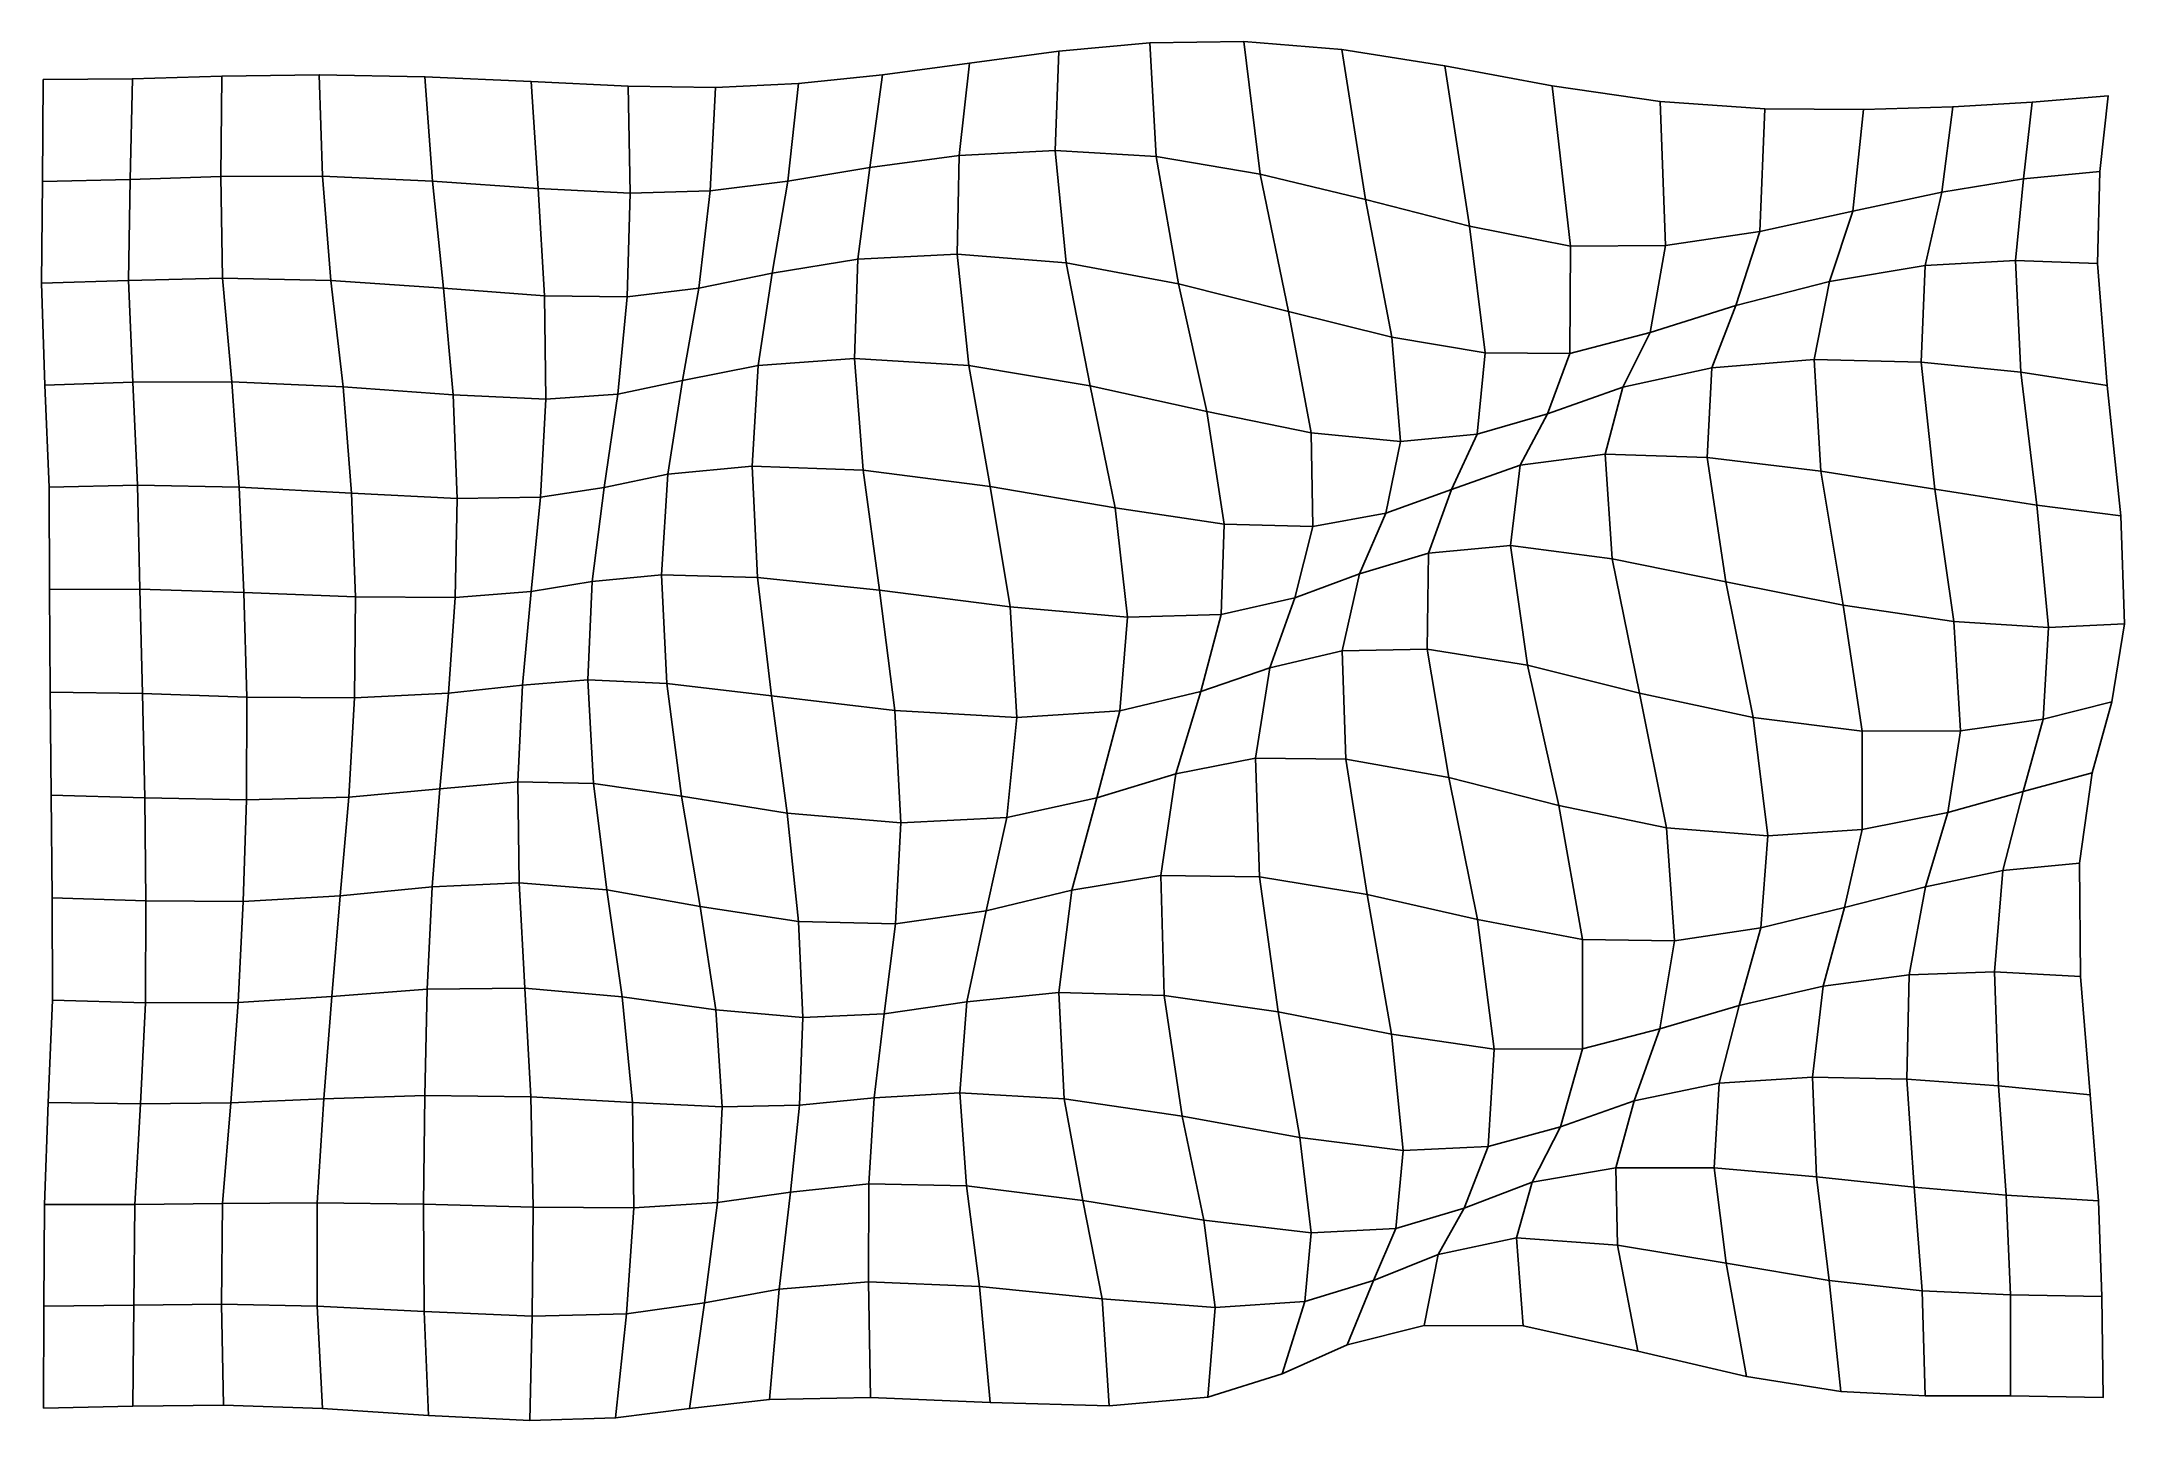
# Model space of a CAD drawing. Extents: x -161 to 223, y -128 to 126.
import ezdxf

# ---------------------------------------------------------------- set-up
doc = ezdxf.new("R2010")
doc.units = 0

msp = doc.modelspace()

# ---------------------------------------------------------------- linework, layer by layer
for points in [[(8.47879, 104.783752, -0.56378), (26.162144, 105.674088, -0.097301), (26.834267, 123.954628, -0.619438), (10.40003, 121.764931, -1.230016)], [(8.47879, 104.783752, -0.56378), (10.40003, 121.764931, -1.230016), (26.834267, 123.954628, -0.619438), (26.162144, 105.674088, -0.097301)], [(26.162144, 105.674088, -0.097301), (44.756618, 104.549301, -0.204988), (43.614655, 125.498238, -0.480316), (26.834267, 123.954628, -0.619438)], [(26.162144, 105.674088, -0.097301), (26.834267, 123.954628, -0.619438), (43.614655, 125.498238, -0.480316), (44.756618, 104.549301, -0.204988)], [(44.756618, 104.549301, -0.204988), (63.955009, 101.330887, -0.917312), (60.91338, 125.724617, -1.045832), (43.614655, 125.498238, -0.480316)], [(44.756618, 104.549301, -0.204988), (43.614655, 125.498238, -0.480316), (60.91338, 125.724617, -1.045832), (63.955009, 101.330887, -0.917312)], [(63.955009, 101.330887, -0.917312), (83.365921, 96.648102, -2.099751), (78.988876, 124.261818, -2.352691), (60.91338, 125.724617, -1.045832)], [(63.955009, 101.330887, -0.917312), (60.91338, 125.724617, -1.045832), (78.988876, 124.261818, -2.352691), (83.365921, 96.648102, -2.099751)], [(83.365921, 96.648102, -2.099751), (102.512428, 91.727386, -3.722452), (97.952858, 121.298195, -4.362252), (78.988876, 124.261818, -2.352691)], [(83.365921, 96.648102, -2.099751), (78.988876, 124.261818, -2.352691), (97.952858, 121.298195, -4.362252), (102.512428, 91.727386, -3.722452)], [(-144.232239, 100.311813, -1.267802), (-127.525818, 100.891403, -1.345592), (-127.323807, 119.373535, -1.272971), (-143.81221, 118.899643, -1.255777)], [(-144.232239, 100.311813, -1.267802), (-143.81221, 118.899643, -1.255777), (-127.323807, 119.373535, -1.272971), (-127.525818, 100.891403, -1.345592)], [(-127.525818, 100.891403, -1.345592), (-108.802734, 100.925896, -1.396579), (-109.395409, 119.637215, -1.277623), (-127.323807, 119.373535, -1.272971)], [(-127.525818, 100.891403, -1.345592), (-127.323807, 119.373535, -1.272971), (-109.395409, 119.637215, -1.277623), (-108.802734, 100.925896, -1.396579)], [(-108.802734, 100.925896, -1.396579), (-88.537476, 100.040604, -1.401339), (-89.914787, 119.267975, -1.278931), (-109.395409, 119.637215, -1.277623)], [(-108.802734, 100.925896, -1.396579), (-109.395409, 119.637215, -1.277623), (-89.914787, 119.267975, -1.278931), (-88.537476, 100.040604, -1.401339)], [(-88.537476, 100.040604, -1.401339), (-69.056953, 98.68502, -1.482974), (-70.331215, 118.378189, -1.400992), (-89.914787, 119.267975, -1.278931)], [(-88.537476, 100.040604, -1.401339), (-89.914787, 119.267975, -1.278931), (-70.331215, 118.378189, -1.400992), (-69.056953, 98.68502, -1.482974)], [(-23.085348, 100.032089, -1.815239), (-7.982082, 102.558479, -1.283655), (-5.617564, 119.609489, -1.894878), (-21.112637, 118.0159, -2.222662)], [(-23.085348, 100.032089, -1.815239), (-21.112637, 118.0159, -2.222662), (-5.617564, 119.609489, -1.894878), (-7.982082, 102.558479, -1.283655)], [(-7.982082, 102.558479, -1.283655), (8.47879, 104.783752, -0.56378), (10.40003, 121.764931, -1.230016), (-5.617564, 119.609489, -1.894878)], [(-7.982082, 102.558479, -1.283655), (-5.617564, 119.609489, -1.894878), (10.40003, 121.764931, -1.230016), (8.47879, 104.783752, -0.56378)], [(102.512428, 91.727386, -3.722452), (121.07811, 88.037643, -5.997549), (117.709648, 117.599747, -7.017766), (97.952858, 121.298195, -4.362252)], [(102.512428, 91.727386, -3.722452), (97.952858, 121.298195, -4.362252), (117.709648, 117.599747, -7.017766), (121.07811, 88.037643, -5.997549)], [(-160.368347, 99.957916, -1.274273), (-144.232239, 100.311813, -1.267802), (-143.81221, 118.899643, -1.255777), (-160.219803, 118.750046, -1.2858)], [(-160.368347, 99.957916, -1.274273), (-160.219803, 118.750046, -1.2858), (-143.81221, 118.899643, -1.255777), (-144.232239, 100.311813, -1.267802)], [(-69.056953, 98.68502, -1.482974), (-52.138756, 97.82502, -1.710149), (-52.468525, 117.526421, -1.720662), (-70.331215, 118.378189, -1.400992)], [(-69.056953, 98.68502, -1.482974), (-70.331215, 118.378189, -1.400992), (-52.468525, 117.526421, -1.720662), (-52.138756, 97.82502, -1.710149)], [(-52.138756, 97.82502, -1.710149), (-37.345966, 98.243317, -1.918883), (-36.412846, 117.304924, -2.096661), (-52.468525, 117.526421, -1.720662)], [(-52.138756, 97.82502, -1.710149), (-52.468525, 117.526421, -1.720662), (-36.412846, 117.304924, -2.096661), (-37.345966, 98.243317, -1.918883)], [(-37.345966, 98.243317, -1.918883), (-23.085348, 100.032089, -1.815239), (-21.112637, 118.0159, -2.222662), (-36.412846, 117.304924, -2.096661)], [(-37.345966, 98.243317, -1.918883), (-36.412846, 117.304924, -2.096661), (-21.112637, 118.0159, -2.222662), (-23.085348, 100.032089, -1.815239)], [(121.07811, 88.037643, -5.997549), (138.634872, 88.199554, -8.337398), (137.603516, 114.697739, -9.147466), (117.709648, 117.599747, -7.017766)], [(121.07811, 88.037643, -5.997549), (117.709648, 117.599747, -7.017766), (137.603516, 114.697739, -9.147466), (138.634872, 88.199554, -8.337398)], [(204.574402, 100.434784, -8.354198), (218.607666, 101.834534, -3.914838), (220.134949, 115.757225, 0.038804), (206.175781, 114.572296, -4.203138)], [(204.574402, 100.434784, -8.354198), (206.175781, 114.572296, -4.203138), (220.134949, 115.757225, 0.038804), (218.607666, 101.834534, -3.914838)], [(138.634872, 88.199554, -8.337398), (155.95903, 90.790611, -10.616352), (156.921631, 113.334045, -10.46592), (137.603516, 114.697739, -9.147466)], [(138.634872, 88.199554, -8.337398), (137.603516, 114.697739, -9.147466), (156.921631, 113.334045, -10.46592), (155.95903, 90.790611, -10.616352)], [(155.95903, 90.790611, -10.616352), (173.121826, 94.5037, -11.954354), (175.082169, 113.213478, -10.261789), (156.921631, 113.334045, -10.46592)], [(155.95903, 90.790611, -10.616352), (156.921631, 113.334045, -10.46592), (175.082169, 113.213478, -10.261789), (173.121826, 94.5037, -11.954354)], [(173.121826, 94.5037, -11.954354), (189.53299, 97.993851, -11.319154), (191.507141, 113.750076, -8.061975), (175.082169, 113.213478, -10.261789)], [(173.121826, 94.5037, -11.954354), (175.082169, 113.213478, -10.261789), (191.507141, 113.750076, -8.061975), (189.53299, 97.993851, -11.319154)], [(189.53299, 97.993851, -11.319154), (204.574402, 100.434784, -8.354198), (206.175781, 114.572296, -4.203138), (191.507141, 113.750076, -8.061975)], [(189.53299, 97.993851, -11.319154), (191.507141, 113.750076, -8.061975), (206.175781, 114.572296, -4.203138), (204.574402, 100.434784, -8.354198)], [(-10.170768, 85.680428, -0.970968), (8.140787, 86.580727, -0.467263), (8.47879, 104.783752, -0.56378), (-7.982082, 102.558479, -1.283655)], [(-10.170768, 85.680428, -0.970968), (-7.982082, 102.558479, -1.283655), (8.47879, 104.783752, -0.56378), (8.140787, 86.580727, -0.467263)], [(8.140787, 86.580727, -0.467263), (28.220966, 85.004005, -0.275969), (26.162144, 105.674088, -0.097301), (8.47879, 104.783752, -0.56378)], [(8.140787, 86.580727, -0.467263), (8.47879, 104.783752, -0.56378), (26.162144, 105.674088, -0.097301), (28.220966, 85.004005, -0.275969)], [(28.220966, 85.004005, -0.275969), (48.923214, 81.136559, -0.540803), (44.756618, 104.549301, -0.204988), (26.162144, 105.674088, -0.097301)], [(28.220966, 85.004005, -0.275969), (26.162144, 105.674088, -0.097301), (44.756618, 104.549301, -0.204988), (48.923214, 81.136559, -0.540803)], [(48.923214, 81.136559, -0.540803), (69.186989, 76.055298, -1.081572), (63.955009, 101.330887, -0.917312), (44.756618, 104.549301, -0.204988)], [(48.923214, 81.136559, -0.540803), (44.756618, 104.549301, -0.204988), (63.955009, 101.330887, -0.917312), (69.186989, 76.055298, -1.081572)], [(-160.522751, 81.219688, -1.266986), (-144.543045, 81.735268, -1.304018), (-144.232239, 100.311813, -1.267802), (-160.368347, 99.957916, -1.274273)], [(-160.522751, 81.219688, -1.266986), (-160.368347, 99.957916, -1.274273), (-144.232239, 100.311813, -1.267802), (-144.543045, 81.735268, -1.304018)], [(-144.543045, 81.735268, -1.304018), (-127.183067, 82.17437, -1.457454), (-127.525818, 100.891403, -1.345592), (-144.232239, 100.311813, -1.267802)], [(-144.543045, 81.735268, -1.304018), (-144.232239, 100.311813, -1.267802), (-127.525818, 100.891403, -1.345592), (-127.183067, 82.17437, -1.457454)], [(-127.183067, 82.17437, -1.457454), (-107.250473, 81.717178, -1.532025), (-108.802734, 100.925896, -1.396579), (-127.525818, 100.891403, -1.345592)], [(-127.183067, 82.17437, -1.457454), (-127.525818, 100.891403, -1.345592), (-108.802734, 100.925896, -1.396579), (-107.250473, 81.717178, -1.532025)], [(-107.250473, 81.717178, -1.532025), (-86.510216, 80.323013, -1.463609), (-88.537476, 100.040604, -1.401339), (-108.802734, 100.925896, -1.396579)], [(-107.250473, 81.717178, -1.532025), (-108.802734, 100.925896, -1.396579), (-88.537476, 100.040604, -1.401339), (-86.510216, 80.323013, -1.463609)], [(-86.510216, 80.323013, -1.463609), (-67.915321, 78.925163, -1.401254), (-69.056953, 98.68502, -1.482974), (-88.537476, 100.040604, -1.401339)], [(-86.510216, 80.323013, -1.463609), (-88.537476, 100.040604, -1.401339), (-69.056953, 98.68502, -1.482974), (-67.915321, 78.925163, -1.401254)], [(-39.487015, 80.329216, -1.563137), (-25.931862, 83.109001, -1.420279), (-23.085348, 100.032089, -1.815239), (-37.345966, 98.243317, -1.918883)], [(-39.487015, 80.329216, -1.563137), (-37.345966, 98.243317, -1.918883), (-23.085348, 100.032089, -1.815239), (-25.931862, 83.109001, -1.420279)], [(-25.931862, 83.109001, -1.420279), (-10.170768, 85.680428, -0.970968), (-7.982082, 102.558479, -1.283655), (-23.085348, 100.032089, -1.815239)], [(-25.931862, 83.109001, -1.420279), (-23.085348, 100.032089, -1.815239), (-7.982082, 102.558479, -1.283655), (-10.170768, 85.680428, -0.970968)], [(69.186989, 76.055298, -1.081572), (88.168968, 71.312889, -1.635055), (83.365921, 96.648102, -2.099751), (63.955009, 101.330887, -0.917312)], [(69.186989, 76.055298, -1.081572), (63.955009, 101.330887, -0.917312), (83.365921, 96.648102, -2.099751), (88.168968, 71.312889, -1.635055)], [(186.459595, 84.471039, -11.814312), (203.097061, 85.405365, -10.435871), (204.574402, 100.434784, -8.354198), (189.53299, 97.993851, -11.319154)], [(186.459595, 84.471039, -11.814312), (189.53299, 97.993851, -11.319154), (204.574402, 100.434784, -8.354198), (203.097061, 85.405365, -10.435871)], [(203.097061, 85.405365, -10.435871), (218.186951, 84.846863, -6.798745), (218.607666, 101.834534, -3.914838), (204.574402, 100.434784, -8.354198)], [(203.097061, 85.405365, -10.435871), (204.574402, 100.434784, -8.354198), (218.607666, 101.834534, -3.914838), (218.186951, 84.846863, -6.798745)], [(-67.915321, 78.925163, -1.401254), (-52.663975, 78.742867, -1.472574), (-52.138756, 97.82502, -1.710149), (-69.056953, 98.68502, -1.482974)], [(-67.915321, 78.925163, -1.401254), (-69.056953, 98.68502, -1.482974), (-52.138756, 97.82502, -1.710149), (-52.663975, 78.742867, -1.472574)], [(-52.663975, 78.742867, -1.472574), (-39.487015, 80.329216, -1.563137), (-37.345966, 98.243317, -1.918883), (-52.138756, 97.82502, -1.710149)], [(-52.663975, 78.742867, -1.472574), (-52.138756, 97.82502, -1.710149), (-37.345966, 98.243317, -1.918883), (-39.487015, 80.329216, -1.563137)], [(88.168968, 71.312889, -1.635055), (105.387329, 68.398323, -2.220506), (102.512428, 91.727386, -3.722452), (83.365921, 96.648102, -2.099751)], [(88.168968, 71.312889, -1.635055), (83.365921, 96.648102, -2.099751), (102.512428, 91.727386, -3.722452), (105.387329, 68.398323, -2.220506)], [(168.801392, 81.582565, -10.653307), (186.459595, 84.471039, -11.814312), (189.53299, 97.993851, -11.319154), (173.121826, 94.5037, -11.954354)], [(168.801392, 81.582565, -10.653307), (173.121826, 94.5037, -11.954354), (189.53299, 97.993851, -11.319154), (186.459595, 84.471039, -11.814312)], [(151.585617, 77.105133, -7.97716), (168.801392, 81.582565, -10.653307), (173.121826, 94.5037, -11.954354), (155.95903, 90.790611, -10.616352)], [(151.585617, 77.105133, -7.97716), (155.95903, 90.790611, -10.616352), (173.121826, 94.5037, -11.954354), (168.801392, 81.582565, -10.653307)], [(105.387329, 68.398323, -2.220506), (120.995224, 68.263779, -3.326009), (121.07811, 88.037643, -5.997549), (102.512428, 91.727386, -3.722452)], [(105.387329, 68.398323, -2.220506), (102.512428, 91.727386, -3.722452), (121.07811, 88.037643, -5.997549), (120.995224, 68.263779, -3.326009)], [(135.758484, 72.140083, -5.232764), (151.585617, 77.105133, -7.97716), (155.95903, 90.790611, -10.616352), (138.634872, 88.199554, -8.337398)], [(135.758484, 72.140083, -5.232764), (138.634872, 88.199554, -8.337398), (155.95903, 90.790611, -10.616352), (151.585617, 77.105133, -7.97716)], [(-28.561321, 66.080414, -1.292371), (-10.791721, 67.374489, -1.216058), (-10.170768, 85.680428, -0.970968), (-25.931862, 83.109001, -1.420279)], [(-28.561321, 66.080414, -1.292371), (-25.931862, 83.109001, -1.420279), (-10.170768, 85.680428, -0.970968), (-10.791721, 67.374489, -1.216058)], [(-10.791721, 67.374489, -1.216058), (10.284095, 66.068558, -1.073059), (8.140787, 86.580727, -0.467263), (-10.170768, 85.680428, -0.970968)], [(-10.791721, 67.374489, -1.216058), (-10.170768, 85.680428, -0.970968), (8.140787, 86.580727, -0.467263), (10.284095, 66.068558, -1.073059)], [(10.284095, 66.068558, -1.073059), (32.627018, 62.349857, -1.062481), (28.220966, 85.004005, -0.275969), (8.140787, 86.580727, -0.467263)], [(10.284095, 66.068558, -1.073059), (8.140787, 86.580727, -0.467263), (28.220966, 85.004005, -0.275969), (32.627018, 62.349857, -1.062481)], [(32.627018, 62.349857, -1.062481), (54.096733, 57.597034, -1.177126), (48.923214, 81.136559, -0.540803), (28.220966, 85.004005, -0.275969)], [(32.627018, 62.349857, -1.062481), (28.220966, 85.004005, -0.275969), (48.923214, 81.136559, -0.540803), (54.096733, 57.597034, -1.177126)], [(120.995224, 68.263779, -3.326009), (135.758484, 72.140083, -5.232764), (138.634872, 88.199554, -8.337398), (121.07811, 88.037643, -5.997549)], [(120.995224, 68.263779, -3.326009), (121.07811, 88.037643, -5.997549), (138.634872, 88.199554, -8.337398), (135.758484, 72.140083, -5.232764)], [(166.012589, 67.176903, -7.978757), (185.712921, 66.717133, -10.634894), (186.459595, 84.471039, -11.814312), (168.801392, 81.582565, -10.653307)], [(166.012589, 67.176903, -7.978757), (168.801392, 81.582565, -10.653307), (186.459595, 84.471039, -11.814312), (185.712921, 66.717133, -10.634894)], [(185.712921, 66.717133, -10.634894), (204.066803, 64.828964, -10.803272), (203.097061, 85.405365, -10.435871), (186.459595, 84.471039, -11.814312)], [(185.712921, 66.717133, -10.634894), (186.459595, 84.471039, -11.814312), (203.097061, 85.405365, -10.435871), (204.066803, 64.828964, -10.803272)], [(204.066803, 64.828964, -10.803272), (219.971436, 62.406506, -8.296719), (218.186951, 84.846863, -6.798745), (203.097061, 85.405365, -10.435871)], [(204.066803, 64.828964, -10.803272), (203.097061, 85.405365, -10.435871), (218.186951, 84.846863, -6.798745), (219.971436, 62.406506, -8.296719)], [(-159.925079, 62.485867, -1.264371), (-143.719604, 63.00243, -1.36238), (-144.543045, 81.735268, -1.304018), (-160.522751, 81.219688, -1.266986)], [(-159.925079, 62.485867, -1.264371), (-160.522751, 81.219688, -1.266986), (-144.543045, 81.735268, -1.304018), (-143.719604, 63.00243, -1.36238)], [(-143.719604, 63.00243, -1.36238), (-125.519348, 63.077473, -1.59843), (-127.183067, 82.17437, -1.457454), (-144.543045, 81.735268, -1.304018)], [(-143.719604, 63.00243, -1.36238), (-144.543045, 81.735268, -1.304018), (-127.183067, 82.17437, -1.457454), (-125.519348, 63.077473, -1.59843)], [(-125.519348, 63.077473, -1.59843), (-105.006363, 62.143528, -1.660319), (-107.250473, 81.717178, -1.532025), (-127.183067, 82.17437, -1.457454)], [(-125.519348, 63.077473, -1.59843), (-127.183067, 82.17437, -1.457454), (-107.250473, 81.717178, -1.532025), (-105.006363, 62.143528, -1.660319)], [(-105.006363, 62.143528, -1.660319), (-84.723984, 60.65699, -1.434325), (-86.510216, 80.323013, -1.463609), (-107.250473, 81.717178, -1.532025)], [(-105.006363, 62.143528, -1.660319), (-107.250473, 81.717178, -1.532025), (-86.510216, 80.323013, -1.463609), (-84.723984, 60.65699, -1.434325)], [(-42.482834, 63.29623, -1.190862), (-28.561321, 66.080414, -1.292371), (-25.931862, 83.109001, -1.420279), (-39.487015, 80.329216, -1.563137)], [(-42.482834, 63.29623, -1.190862), (-39.487015, 80.329216, -1.563137), (-25.931862, 83.109001, -1.420279), (-28.561321, 66.080414, -1.292371)], [(54.096733, 57.597034, -1.177126), (73.303253, 53.682213, -1.153552), (69.186989, 76.055298, -1.081572), (48.923214, 81.136559, -0.540803)], [(54.096733, 57.597034, -1.177126), (48.923214, 81.136559, -0.540803), (69.186989, 76.055298, -1.081572), (73.303253, 53.682213, -1.153552)], [(147.150345, 65.642456, -4.315587), (166.012589, 67.176903, -7.978757), (168.801392, 81.582565, -10.653307), (151.585617, 77.105133, -7.97716)], [(147.150345, 65.642456, -4.315587), (151.585617, 77.105133, -7.97716), (168.801392, 81.582565, -10.653307), (166.012589, 67.176903, -7.978757)], [(-84.723984, 60.65699, -1.434325), (-67.668701, 59.861374, -1.144289), (-67.915321, 78.925163, -1.401254), (-86.510216, 80.323013, -1.463609)], [(-84.723984, 60.65699, -1.434325), (-86.510216, 80.323013, -1.463609), (-67.915321, 78.925163, -1.401254), (-67.668701, 59.861374, -1.144289)], [(-67.668701, 59.861374, -1.144289), (-54.39698, 60.779182, -1.063206), (-52.663975, 78.742867, -1.472574), (-67.915321, 78.925163, -1.401254)], [(-67.668701, 59.861374, -1.144289), (-67.915321, 78.925163, -1.401254), (-52.663975, 78.742867, -1.472574), (-54.39698, 60.779182, -1.063206)], [(-54.39698, 60.779182, -1.063206), (-42.482834, 63.29623, -1.190862), (-39.487015, 80.329216, -1.563137), (-52.663975, 78.742867, -1.472574)], [(-54.39698, 60.779182, -1.063206), (-52.663975, 78.742867, -1.472574), (-39.487015, 80.329216, -1.563137), (-42.482834, 63.29623, -1.190862)], [(130.71698, 62.082523, -1.332987), (147.150345, 65.642456, -4.315587), (151.585617, 77.105133, -7.97716), (135.758484, 72.140083, -5.232764)], [(130.71698, 62.082523, -1.332987), (135.758484, 72.140083, -5.232764), (151.585617, 77.105133, -7.97716), (147.150345, 65.642456, -4.315587)], [(73.303253, 53.682213, -1.153552), (89.789322, 52.116055, -0.747594), (88.168968, 71.312889, -1.635055), (69.186989, 76.055298, -1.081572)], [(73.303253, 53.682213, -1.153552), (69.186989, 76.055298, -1.081572), (88.168968, 71.312889, -1.635055), (89.789322, 52.116055, -0.747594)], [(89.789322, 52.116055, -0.747594), (103.936836, 53.455776, -0.102952), (105.387329, 68.398323, -2.220506), (88.168968, 71.312889, -1.635055)], [(89.789322, 52.116055, -0.747594), (88.168968, 71.312889, -1.635055), (105.387329, 68.398323, -2.220506), (103.936836, 53.455776, -0.102952)], [(116.867981, 57.189774, 0.065669), (130.71698, 62.082523, -1.332987), (135.758484, 72.140083, -5.232764), (120.995224, 68.263779, -3.326009)], [(116.867981, 57.189774, 0.065669), (120.995224, 68.263779, -3.326009), (135.758484, 72.140083, -5.232764), (130.71698, 62.082523, -1.332987)], [(-45.185665, 46.041298, -0.897304), (-29.663315, 47.551651, -1.514874), (-28.561321, 66.080414, -1.292371), (-42.482834, 63.29623, -1.190862)], [(-45.185665, 46.041298, -0.897304), (-42.482834, 63.29623, -1.190862), (-28.561321, 66.080414, -1.292371), (-29.663315, 47.551651, -1.514874)], [(-29.663315, 47.551651, -1.514874), (-9.204161, 46.823738, -2.026132), (-10.791721, 67.374489, -1.216058), (-28.561321, 66.080414, -1.292371)], [(-29.663315, 47.551651, -1.514874), (-28.561321, 66.080414, -1.292371), (-10.791721, 67.374489, -1.216058), (-9.204161, 46.823738, -2.026132)], [(-9.204161, 46.823738, -2.026132), (14.208311, 43.813778, -2.249219), (10.284095, 66.068558, -1.073059), (-10.791721, 67.374489, -1.216058)], [(-9.204161, 46.823738, -2.026132), (-10.791721, 67.374489, -1.216058), (10.284095, 66.068558, -1.073059), (14.208311, 43.813778, -2.249219)], [(14.208311, 43.813778, -2.249219), (37.237885, 39.840576, -2.176204), (32.627018, 62.349857, -1.062481), (10.284095, 66.068558, -1.073059)], [(14.208311, 43.813778, -2.249219), (10.284095, 66.068558, -1.073059), (32.627018, 62.349857, -1.062481), (37.237885, 39.840576, -2.176204)], [(103.936836, 53.455776, -0.102952), (116.867981, 57.189774, 0.065669), (120.995224, 68.263779, -3.326009), (105.387329, 68.398323, -2.220506)], [(103.936836, 53.455776, -0.102952), (105.387329, 68.398323, -2.220506), (120.995224, 68.263779, -3.326009), (116.867981, 57.189774, 0.065669)], [(127.468803, 49.780029, 1.971856), (146.273148, 49.157738, -1.269172), (147.150345, 65.642456, -4.315587), (130.71698, 62.082523, -1.332987)], [(127.468803, 49.780029, 1.971856), (130.71698, 62.082523, -1.332987), (147.150345, 65.642456, -4.315587), (146.273148, 49.157738, -1.269172)], [(146.273148, 49.157738, -1.269172), (167.217331, 46.6245, -5.531332), (166.012589, 67.176903, -7.978757), (147.150345, 65.642456, -4.315587)], [(146.273148, 49.157738, -1.269172), (147.150345, 65.642456, -4.315587), (166.012589, 67.176903, -7.978757), (167.217331, 46.6245, -5.531332)], [(167.217331, 46.6245, -5.531332), (188.246033, 43.31879, -9.058174), (185.712921, 66.717133, -10.634894), (166.012589, 67.176903, -7.978757)], [(167.217331, 46.6245, -5.531332), (166.012589, 67.176903, -7.978757), (185.712921, 66.717133, -10.634894), (188.246033, 43.31879, -9.058174)], [(188.246033, 43.31879, -9.058174), (207.012482, 40.33588, -10.192174), (204.066803, 64.828964, -10.803272), (185.712921, 66.717133, -10.634894)], [(188.246033, 43.31879, -9.058174), (185.712921, 66.717133, -10.634894), (204.066803, 64.828964, -10.803272), (207.012482, 40.33588, -10.192174)], [(-159.156067, 43.704048, -1.264666), (-142.856445, 44.034435, -1.435326), (-143.719604, 63.00243, -1.36238), (-159.925079, 62.485867, -1.264371)], [(-159.156067, 43.704048, -1.264666), (-159.925079, 62.485867, -1.264371), (-143.719604, 63.00243, -1.36238), (-142.856445, 44.034435, -1.435326)], [(-142.856445, 44.034435, -1.435326), (-124.169716, 43.6931, -1.756774), (-125.519348, 63.077473, -1.59843), (-143.719604, 63.00243, -1.36238)], [(-142.856445, 44.034435, -1.435326), (-143.719604, 63.00243, -1.36238), (-125.519348, 63.077473, -1.59843), (-124.169716, 43.6931, -1.756774)], [(-124.169716, 43.6931, -1.756774), (-103.452705, 42.599583, -1.773668), (-105.006363, 62.143528, -1.660319), (-125.519348, 63.077473, -1.59843)], [(-124.169716, 43.6931, -1.756774), (-125.519348, 63.077473, -1.59843), (-105.006363, 62.143528, -1.660319), (-103.452705, 42.599583, -1.773668)], [(-103.452705, 42.599583, -1.773668), (-83.969818, 41.603401, -1.320571), (-84.723984, 60.65699, -1.434325), (-105.006363, 62.143528, -1.660319)], [(-103.452705, 42.599583, -1.773668), (-105.006363, 62.143528, -1.660319), (-84.723984, 60.65699, -1.434325), (-83.969818, 41.603401, -1.320571)], [(-56.89999, 43.585365, -0.551074), (-45.185665, 46.041298, -0.897304), (-42.482834, 63.29623, -1.190862), (-54.39698, 60.779182, -1.063206)], [(-56.89999, 43.585365, -0.551074), (-54.39698, 60.779182, -1.063206), (-42.482834, 63.29623, -1.190862), (-45.185665, 46.041298, -0.897304)], [(37.237885, 39.840576, -2.176204), (57.315254, 36.869576, -1.758774), (54.096733, 57.597034, -1.177126), (32.627018, 62.349857, -1.062481)], [(37.237885, 39.840576, -2.176204), (32.627018, 62.349857, -1.062481), (54.096733, 57.597034, -1.177126), (57.315254, 36.869576, -1.758774)], [(111.815659, 47.708748, 3.23059), (127.468803, 49.780029, 1.971856), (130.71698, 62.082523, -1.332987), (116.867981, 57.189774, 0.065669)], [(111.815659, 47.708748, 3.23059), (116.867981, 57.189774, 0.065669), (130.71698, 62.082523, -1.332987), (127.468803, 49.780029, 1.971856)], [(207.012482, 40.33588, -10.192174), (222.491638, 38.38464, -8.551328), (219.971436, 62.406506, -8.296719), (204.066803, 64.828964, -10.803272)], [(207.012482, 40.33588, -10.192174), (204.066803, 64.828964, -10.803272), (219.971436, 62.406506, -8.296719), (222.491638, 38.38464, -8.551328)], [(-83.969818, 41.603401, -1.320571), (-68.614059, 41.813721, -0.7459), (-67.668701, 59.861374, -1.144289), (-84.723984, 60.65699, -1.434325)], [(-83.969818, 41.603401, -1.320571), (-84.723984, 60.65699, -1.434325), (-67.668701, 59.861374, -1.144289), (-68.614059, 41.813721, -0.7459)], [(-68.614059, 41.813721, -0.7459), (-56.89999, 43.585365, -0.551074), (-54.39698, 60.779182, -1.063206), (-67.668701, 59.861374, -1.144289)], [(-68.614059, 41.813721, -0.7459), (-67.668701, 59.861374, -1.144289), (-54.39698, 60.779182, -1.063206), (-56.89999, 43.585365, -0.551074)], [(57.315254, 36.869576, -1.758774), (73.663589, 36.444687, -0.847805), (73.303253, 53.682213, -1.153552), (54.096733, 57.597034, -1.177126)], [(57.315254, 36.869576, -1.758774), (54.096733, 57.597034, -1.177126), (73.303253, 53.682213, -1.153552), (73.663589, 36.444687, -0.847805)], [(99.183586, 43.24321, 2.242747), (111.815659, 47.708748, 3.23059), (116.867981, 57.189774, 0.065669), (103.936836, 53.455776, -0.102952)], [(99.183586, 43.24321, 2.242747), (103.936836, 53.455776, -0.102952), (116.867981, 57.189774, 0.065669), (111.815659, 47.708748, 3.23059)], [(73.663589, 36.444687, -0.847805), (87.076859, 38.896664, 0.598066), (89.789322, 52.116055, -0.747594), (73.303253, 53.682213, -1.153552)], [(73.663589, 36.444687, -0.847805), (73.303253, 53.682213, -1.153552), (89.789322, 52.116055, -0.747594), (87.076859, 38.896664, 0.598066)], [(87.076859, 38.896664, 0.598066), (99.183586, 43.24321, 2.242747), (103.936836, 53.455776, -0.102952), (89.789322, 52.116055, -0.747594)], [(87.076859, 38.896664, 0.598066), (89.789322, 52.116055, -0.747594), (103.936836, 53.455776, -0.102952), (99.183586, 43.24321, 2.242747)], [(-59.097336, 26.296202, 0.0242), (-46.352489, 27.520105, -0.653637), (-45.185665, 46.041298, -0.897304), (-56.89999, 43.585365, -0.551074)], [(-59.097336, 26.296202, 0.0242), (-56.89999, 43.585365, -0.551074), (-45.185665, 46.041298, -0.897304), (-46.352489, 27.520105, -0.653637)], [(-46.352489, 27.520105, -0.653637), (-28.663462, 27.018541, -1.967431), (-29.663315, 47.551651, -1.514874), (-45.185665, 46.041298, -0.897304)], [(-46.352489, 27.520105, -0.653637), (-45.185665, 46.041298, -0.897304), (-29.663315, 47.551651, -1.514874), (-28.663462, 27.018541, -1.967431)], [(-28.663462, 27.018541, -1.967431), (-6.156146, 24.684973, -3.207505), (-9.204161, 46.823738, -2.026132), (-29.663315, 47.551651, -1.514874)], [(-28.663462, 27.018541, -1.967431), (-29.663315, 47.551651, -1.514874), (-9.204161, 46.823738, -2.026132), (-6.156146, 24.684973, -3.207505)], [(-6.156146, 24.684973, -3.207505), (17.857559, 21.661394, -3.794978), (14.208311, 43.813778, -2.249219), (-9.204161, 46.823738, -2.026132)], [(-6.156146, 24.684973, -3.207505), (-9.204161, 46.823738, -2.026132), (14.208311, 43.813778, -2.249219), (17.857559, 21.661394, -3.794978)], [(94.971519, 31.500595, 3.990792), (110.029755, 32.921688, 5.144021), (111.815659, 47.708748, 3.23059), (99.183586, 43.24321, 2.242747)], [(94.971519, 31.500595, 3.990792), (99.183586, 43.24321, 2.242747), (111.815659, 47.708748, 3.23059), (110.029755, 32.921688, 5.144021)], [(110.029755, 32.921688, 5.144021), (128.784073, 30.468681, 3.623991), (127.468803, 49.780029, 1.971856), (111.815659, 47.708748, 3.23059)], [(110.029755, 32.921688, 5.144021), (111.815659, 47.708748, 3.23059), (127.468803, 49.780029, 1.971856), (128.784073, 30.468681, 3.623991)], [(128.784073, 30.468681, 3.623991), (149.712784, 26.235188, 0.132843), (146.273148, 49.157738, -1.269172), (127.468803, 49.780029, 1.971856)], [(128.784073, 30.468681, 3.623991), (127.468803, 49.780029, 1.971856), (146.273148, 49.157738, -1.269172), (149.712784, 26.235188, 0.132843)], [(149.712784, 26.235188, 0.132843), (171.327133, 21.949305, -4.239744), (167.217331, 46.6245, -5.531332), (146.273148, 49.157738, -1.269172)], [(149.712784, 26.235188, 0.132843), (146.273148, 49.157738, -1.269172), (167.217331, 46.6245, -5.531332), (171.327133, 21.949305, -4.239744)], [(171.327133, 21.949305, -4.239744), (191.727936, 18.94989, -7.78727), (188.246033, 43.31879, -9.058174), (167.217331, 46.6245, -5.531332)], [(171.327133, 21.949305, -4.239744), (167.217331, 46.6245, -5.531332), (188.246033, 43.31879, -9.058174), (191.727936, 18.94989, -7.78727)], [(-159.064835, 24.847498, -1.265005), (-142.420441, 24.87369, -1.511176), (-142.856445, 44.034435, -1.435326), (-159.156067, 43.704048, -1.264666)], [(-159.064835, 24.847498, -1.265005), (-159.156067, 43.704048, -1.264666), (-142.856445, 44.034435, -1.435326), (-142.420441, 24.87369, -1.511176)], [(-142.420441, 24.87369, -1.511176), (-123.261192, 24.262009, -1.922759), (-124.169716, 43.6931, -1.756774), (-142.856445, 44.034435, -1.435326)], [(-142.420441, 24.87369, -1.511176), (-142.856445, 44.034435, -1.435326), (-124.169716, 43.6931, -1.756774), (-123.261192, 24.262009, -1.922759)], [(-123.261192, 24.262009, -1.922759), (-102.728775, 23.458143, -1.885178), (-103.452705, 42.599583, -1.773668), (-124.169716, 43.6931, -1.756774)], [(-123.261192, 24.262009, -1.922759), (-124.169716, 43.6931, -1.756774), (-103.452705, 42.599583, -1.773668), (-102.728775, 23.458143, -1.885178)], [(-102.728775, 23.458143, -1.885178), (-84.338066, 23.368641, -1.168812), (-83.969818, 41.603401, -1.320571), (-103.452705, 42.599583, -1.773668)], [(-102.728775, 23.458143, -1.885178), (-103.452705, 42.599583, -1.773668), (-83.969818, 41.603401, -1.320571), (-84.338066, 23.368641, -1.168812)], [(-70.32486, 24.485687, -0.269598), (-59.097336, 26.296202, 0.0242), (-56.89999, 43.585365, -0.551074), (-68.614059, 41.813721, -0.7459)], [(-70.32486, 24.485687, -0.269598), (-68.614059, 41.813721, -0.7459), (-56.89999, 43.585365, -0.551074), (-59.097336, 26.296202, 0.0242)], [(17.857559, 21.661394, -3.794978), (39.498077, 19.719181, -3.502687), (37.237885, 39.840576, -2.176204), (14.208311, 43.813778, -2.249219)], [(17.857559, 21.661394, -3.794978), (14.208311, 43.813778, -2.249219), (37.237885, 39.840576, -2.176204), (39.498077, 19.719181, -3.502687)], [(82.258202, 27.69709, 1.812449), (94.971519, 31.500595, 3.990792), (99.183586, 43.24321, 2.242747), (87.076859, 38.896664, 0.598066)], [(82.258202, 27.69709, 1.812449), (87.076859, 38.896664, 0.598066), (99.183586, 43.24321, 2.242747), (94.971519, 31.500595, 3.990792)], [(191.727936, 18.94989, -7.78727), (209.129242, 17.846226, -9.065877), (207.012482, 40.33588, -10.192174), (188.246033, 43.31879, -9.058174)], [(191.727936, 18.94989, -7.78727), (188.246033, 43.31879, -9.058174), (207.012482, 40.33588, -10.192174), (209.129242, 17.846226, -9.065877)], [(-84.338066, 23.368641, -1.168812), (-70.32486, 24.485687, -0.269598), (-68.614059, 41.813721, -0.7459), (-83.969818, 41.603401, -1.320571)], [(-84.338066, 23.368641, -1.168812), (-83.969818, 41.603401, -1.320571), (-68.614059, 41.813721, -0.7459), (-70.32486, 24.485687, -0.269598)], [(39.498077, 19.719181, -3.502687), (56.781536, 20.213963, -2.35645), (57.315254, 36.869576, -1.758774), (37.237885, 39.840576, -2.176204)], [(39.498077, 19.719181, -3.502687), (37.237885, 39.840576, -2.176204), (57.315254, 36.869576, -1.758774), (56.781536, 20.213963, -2.35645)], [(70.307487, 23.281309, -0.48871), (82.258202, 27.69709, 1.812449), (87.076859, 38.896664, 0.598066), (73.663589, 36.444687, -0.847805)], [(70.307487, 23.281309, -0.48871), (73.663589, 36.444687, -0.847805), (87.076859, 38.896664, 0.598066), (82.258202, 27.69709, 1.812449)], [(209.129242, 17.846226, -9.065877), (223.128555, 18.518152, -7.803007), (222.491638, 38.38464, -8.551328), (207.012482, 40.33588, -10.192174)], [(209.129242, 17.846226, -9.065877), (207.012482, 40.33588, -10.192174), (222.491638, 38.38464, -8.551328), (223.128555, 18.518152, -7.803007)], [(56.781536, 20.213963, -2.35645), (70.307487, 23.281309, -0.48871), (73.663589, 36.444687, -0.847805), (57.315254, 36.869576, -1.758774)], [(56.781536, 20.213963, -2.35645), (57.315254, 36.869576, -1.758774), (73.663589, 36.444687, -0.847805), (70.307487, 23.281309, -0.48871)], [(79.037254, 13.52965, 1.754017), (94.714859, 13.826987, 3.953271), (94.971519, 31.500595, 3.990792), (82.258202, 27.69709, 1.812449)], [(79.037254, 13.52965, 1.754017), (82.258202, 27.69709, 1.812449), (94.971519, 31.500595, 3.990792), (94.714859, 13.826987, 3.953271)], [(94.714859, 13.826987, 3.953271), (113.156822, 10.92239, 4.770537), (110.029755, 32.921688, 5.144021), (94.971519, 31.500595, 3.990792)], [(94.714859, 13.826987, 3.953271), (94.971519, 31.500595, 3.990792), (110.029755, 32.921688, 5.144021), (113.156822, 10.92239, 4.770537)], [(113.156822, 10.92239, 4.770537), (133.810181, 5.746445, 2.937062), (128.784073, 30.468681, 3.623991), (110.029755, 32.921688, 5.144021)], [(113.156822, 10.92239, 4.770537), (110.029755, 32.921688, 5.144021), (128.784073, 30.468681, 3.623991), (133.810181, 5.746445, 2.937062)], [(-59.906788, 8.186996, 0.65539), (-45.383194, 7.519074, -0.308455), (-46.352489, 27.520105, -0.653637), (-59.097336, 26.296202, 0.0242)], [(-59.906788, 8.186996, 0.65539), (-59.097336, 26.296202, 0.0242), (-46.352489, 27.520105, -0.653637), (-45.383194, 7.519074, -0.308455)], [(-45.383194, 7.519074, -0.308455), (-26.09486, 5.219049, -2.348022), (-28.663462, 27.018541, -1.967431), (-46.352489, 27.520105, -0.653637)], [(-45.383194, 7.519074, -0.308455), (-46.352489, 27.520105, -0.653637), (-28.663462, 27.018541, -1.967431), (-26.09486, 5.219049, -2.348022)], [(-26.09486, 5.219049, -2.348022), (-3.351055, 2.534362, -4.426868), (-6.156146, 24.684973, -3.207505), (-28.663462, 27.018541, -1.967431)], [(-26.09486, 5.219049, -2.348022), (-28.663462, 27.018541, -1.967431), (-6.156146, 24.684973, -3.207505), (-3.351055, 2.534362, -4.426868)], [(65.748856, 10.398359, -0.997024), (79.037254, 13.52965, 1.754017), (82.258202, 27.69709, 1.812449), (70.307487, 23.281309, -0.48871)], [(65.748856, 10.398359, -0.997024), (70.307487, 23.281309, -0.48871), (82.258202, 27.69709, 1.812449), (79.037254, 13.52965, 1.754017)], [(133.810181, 5.746445, 2.937062), (154.727692, 1.229095, -0.507697), (149.712784, 26.235188, 0.132843), (128.784073, 30.468681, 3.623991)], [(133.810181, 5.746445, 2.937062), (128.784073, 30.468681, 3.623991), (149.712784, 26.235188, 0.132843), (154.727692, 1.229095, -0.507697)], [(-158.953781, 5.926561, -1.260636), (-141.931931, 5.645863, -1.572518), (-142.420441, 24.87369, -1.511176), (-159.064835, 24.847498, -1.265005)], [(-158.953781, 5.926561, -1.260636), (-159.064835, 24.847498, -1.265005), (-142.420441, 24.87369, -1.511176), (-141.931931, 5.645863, -1.572518)], [(-141.931931, 5.645863, -1.572518), (-122.743164, 5.016525, -2.085441), (-123.261192, 24.262009, -1.922759), (-142.420441, 24.87369, -1.511176)], [(-141.931931, 5.645863, -1.572518), (-142.420441, 24.87369, -1.511176), (-123.261192, 24.262009, -1.922759), (-122.743164, 5.016525, -2.085441)], [(-122.743164, 5.016525, -2.085441), (-102.922867, 4.846331, -2.024884), (-102.728775, 23.458143, -1.885178), (-123.261192, 24.262009, -1.922759)], [(-122.743164, 5.016525, -2.085441), (-123.261192, 24.262009, -1.922759), (-102.728775, 23.458143, -1.885178), (-102.922867, 4.846331, -2.024884)], [(-102.922867, 4.846331, -2.024884), (-85.566849, 5.711832, -1.06123), (-84.338066, 23.368641, -1.168812), (-102.728775, 23.458143, -1.885178)], [(-102.922867, 4.846331, -2.024884), (-102.728775, 23.458143, -1.885178), (-84.338066, 23.368641, -1.168812), (-85.566849, 5.711832, -1.06123)], [(-85.566849, 5.711832, -1.06123), (-71.968857, 7.226056, 0.194965), (-70.32486, 24.485687, -0.269598), (-84.338066, 23.368641, -1.168812)], [(-85.566849, 5.711832, -1.06123), (-84.338066, 23.368641, -1.168812), (-70.32486, 24.485687, -0.269598), (-71.968857, 7.226056, 0.194965)], [(-71.968857, 7.226056, 0.194965), (-59.906788, 8.186996, 0.65539), (-59.097336, 26.296202, 0.0242), (-70.32486, 24.485687, -0.269598)], [(-71.968857, 7.226056, 0.194965), (-70.32486, 24.485687, -0.269598), (-59.097336, 26.296202, 0.0242), (-59.906788, 8.186996, 0.65539)], [(-3.351055, 2.534362, -4.426868), (19.117912, 1.229748, -5.533526), (17.857559, 21.661394, -3.794978), (-6.156146, 24.684973, -3.207505)], [(-3.351055, 2.534362, -4.426868), (-6.156146, 24.684973, -3.207505), (17.857559, 21.661394, -3.794978), (19.117912, 1.229748, -5.533526)], [(53.009819, 6.031238, -3.520464), (65.748856, 10.398359, -0.997024), (70.307487, 23.281309, -0.48871), (56.781536, 20.213963, -2.35645)], [(53.009819, 6.031238, -3.520464), (56.781536, 20.213963, -2.35645), (70.307487, 23.281309, -0.48871), (65.748856, 10.398359, -0.997024)], [(154.727692, 1.229095, -0.507697), (174.807388, -1.249818, -4.373894), (171.327133, 21.949305, -4.239744), (149.712784, 26.235188, 0.132843)], [(154.727692, 1.229095, -0.507697), (149.712784, 26.235188, 0.132843), (171.327133, 21.949305, -4.239744), (174.807388, -1.249818, -4.373894)], [(19.117912, 1.229748, -5.533526), (38.101547, 2.465269, -5.193262), (39.498077, 19.719181, -3.502687), (17.857559, 21.661394, -3.794978)], [(19.117912, 1.229748, -5.533526), (17.857559, 21.661394, -3.794978), (39.498077, 19.719181, -3.502687), (38.101547, 2.465269, -5.193262)], [(38.101547, 2.465269, -5.193262), (53.009819, 6.031238, -3.520464), (56.781536, 20.213963, -2.35645), (39.498077, 19.719181, -3.502687)], [(38.101547, 2.465269, -5.193262), (39.498077, 19.719181, -3.502687), (56.781536, 20.213963, -2.35645), (53.009819, 6.031238, -3.520464)], [(174.807388, -1.249818, -4.373894), (192.918823, -1.218981, -7.155175), (191.727936, 18.94989, -7.78727), (171.327133, 21.949305, -4.239744)], [(174.807388, -1.249818, -4.373894), (171.327133, 21.949305, -4.239744), (191.727936, 18.94989, -7.78727), (192.918823, -1.218981, -7.155175)], [(192.918823, -1.218981, -7.155175), (208.159454, 0.918476, -7.809328), (209.129242, 17.846226, -9.065877), (191.727936, 18.94989, -7.78727)], [(192.918823, -1.218981, -7.155175), (191.727936, 18.94989, -7.78727), (209.129242, 17.846226, -9.065877), (208.159454, 0.918476, -7.809328)], [(208.159454, 0.918476, -7.809328), (220.834808, 4.110304, -6.453894), (223.128555, 18.518152, -7.803007), (209.129242, 17.846226, -9.065877)], [(208.159454, 0.918476, -7.809328), (209.129242, 17.846226, -9.065877), (223.128555, 18.518152, -7.803007), (220.834808, 4.110304, -6.453894)], [(63.059406, -6.221352, -3.279323), (79.713074, -6.438424, -0.618735), (79.037254, 13.52965, 1.754017), (65.748856, 10.398359, -0.997024)], [(63.059406, -6.221352, -3.279323), (65.748856, 10.398359, -0.997024), (79.037254, 13.52965, 1.754017), (79.713074, -6.438424, -0.618735)], [(79.713074, -6.438424, -0.618735), (98.668076, -9.808148, 1.27687), (94.714859, 13.826987, 3.953271), (79.037254, 13.52965, 1.754017)], [(79.713074, -6.438424, -0.618735), (79.037254, 13.52965, 1.754017), (94.714859, 13.826987, 3.953271), (98.668076, -9.808148, 1.27687)], [(98.668076, -9.808148, 1.27687), (118.960617, -14.934993, 1.685416), (113.156822, 10.92239, 4.770537), (94.714859, 13.826987, 3.953271)], [(98.668076, -9.808148, 1.27687), (94.714859, 13.826987, 3.953271), (113.156822, 10.92239, 4.770537), (118.960617, -14.934993, 1.685416)], [(-72.795158, -10.563682, 0.521511), (-58.869438, -10.883211, 1.318012), (-59.906788, 8.186996, 0.65539), (-71.968857, 7.226056, 0.194965)], [(-72.795158, -10.563682, 0.521511), (-71.968857, 7.226056, 0.194965), (-59.906788, 8.186996, 0.65539), (-58.869438, -10.883211, 1.318012)], [(-58.869438, -10.883211, 1.318012), (-42.634506, -13.224985, 0.331071), (-45.383194, 7.519074, -0.308455), (-59.906788, 8.186996, 0.65539)], [(-58.869438, -10.883211, 1.318012), (-59.906788, 8.186996, 0.65539), (-45.383194, 7.519074, -0.308455), (-42.634506, -13.224985, 0.331071)], [(48.393524, -9.110128, -5.808662), (63.059406, -6.221352, -3.279323), (65.748856, 10.398359, -0.997024), (53.009819, 6.031238, -3.520464)], [(48.393524, -9.110128, -5.808662), (53.009819, 6.031238, -3.520464), (65.748856, 10.398359, -0.997024), (63.059406, -6.221352, -3.279323)], [(118.960617, -14.934993, 1.685416), (138.802368, -19.039995, 0.033799), (133.810181, 5.746445, 2.937062), (113.156822, 10.92239, 4.770537)], [(118.960617, -14.934993, 1.685416), (113.156822, 10.92239, 4.770537), (133.810181, 5.746445, 2.937062), (138.802368, -19.039995, 0.033799)], [(-158.768158, -13.020933, -1.24597), (-141.520691, -13.511261, -1.597248), (-141.931931, 5.645863, -1.572518), (-158.953781, 5.926561, -1.260636)], [(-158.768158, -13.020933, -1.24597), (-158.953781, 5.926561, -1.260636), (-141.931931, 5.645863, -1.572518), (-141.520691, -13.511261, -1.597248)], [(-141.520691, -13.511261, -1.597248), (-122.794426, -13.937948, -2.22789), (-122.743164, 5.016525, -2.085441), (-141.931931, 5.645863, -1.572518)], [(-141.520691, -13.511261, -1.597248), (-141.931931, 5.645863, -1.572518), (-122.743164, 5.016525, -2.085441), (-122.794426, -13.937948, -2.22789)], [(-122.794426, -13.937948, -2.22789), (-103.963318, -13.400867, -2.226916), (-102.922867, 4.846331, -2.024884), (-122.743164, 5.016525, -2.085441)], [(-122.794426, -13.937948, -2.22789), (-122.743164, 5.016525, -2.085441), (-102.922867, 4.846331, -2.024884), (-103.963318, -13.400867, -2.226916)], [(-103.963318, -13.400867, -2.226916), (-87.150116, -11.884985, -1.104274), (-85.566849, 5.711832, -1.06123), (-102.922867, 4.846331, -2.024884)], [(-103.963318, -13.400867, -2.226916), (-102.922867, 4.846331, -2.024884), (-85.566849, 5.711832, -1.06123), (-87.150116, -11.884985, -1.104274)], [(-87.150116, -11.884985, -1.104274), (-72.795158, -10.563682, 0.521511), (-71.968857, 7.226056, 0.194965), (-85.566849, 5.711832, -1.06123)], [(-87.150116, -11.884985, -1.104274), (-85.566849, 5.711832, -1.06123), (-71.968857, 7.226056, 0.194965), (-72.795158, -10.563682, 0.521511)], [(-42.634506, -13.224985, 0.331071), (-23.183836, -16.35371, -2.23779), (-26.09486, 5.219049, -2.348022), (-45.383194, 7.519074, -0.308455)], [(-42.634506, -13.224985, 0.331071), (-45.383194, 7.519074, -0.308455), (-26.09486, 5.219049, -2.348022), (-23.183836, -16.35371, -2.23779)], [(-23.183836, -16.35371, -2.23779), (-2.272475, -18.167097, -5.185718), (-3.351055, 2.534362, -4.426868), (-26.09486, 5.219049, -2.348022)], [(-23.183836, -16.35371, -2.23779), (-26.09486, 5.219049, -2.348022), (-3.351055, 2.534362, -4.426868), (-2.272475, -18.167097, -5.185718)], [(33.876331, -13.544061, -7.318955), (48.393524, -9.110128, -5.808662), (53.009819, 6.031238, -3.520464), (38.101547, 2.465269, -5.193262)], [(33.876331, -13.544061, -7.318955), (38.101547, 2.465269, -5.193262), (53.009819, 6.031238, -3.520464), (48.393524, -9.110128, -5.808662)], [(138.802368, -19.039995, 0.033799), (157.455948, -20.51516, -2.683309), (154.727692, 1.229095, -0.507697), (133.810181, 5.746445, 2.937062)], [(138.802368, -19.039995, 0.033799), (133.810181, 5.746445, 2.937062), (154.727692, 1.229095, -0.507697), (157.455948, -20.51516, -2.683309)], [(204.499695, -12.363343, -6.470687), (217.185837, -8.960787, -4.953275), (220.834808, 4.110304, -6.453894), (208.159454, 0.918476, -7.809328)], [(204.499695, -12.363343, -6.470687), (208.159454, 0.918476, -7.809328), (220.834808, 4.110304, -6.453894), (217.185837, -8.960787, -4.953275)], [(-2.272475, -18.167097, -5.185718), (17.260759, -17.168154, -7.136764), (19.117912, 1.229748, -5.533526), (-3.351055, 2.534362, -4.426868)], [(-2.272475, -18.167097, -5.185718), (-3.351055, 2.534362, -4.426868), (19.117912, 1.229748, -5.533526), (17.260759, -17.168154, -7.136764)], [(17.260759, -17.168154, -7.136764), (33.876331, -13.544061, -7.318955), (38.101547, 2.465269, -5.193262), (19.117912, 1.229748, -5.533526)], [(17.260759, -17.168154, -7.136764), (19.117912, 1.229748, -5.533526), (38.101547, 2.465269, -5.193262), (33.876331, -13.544061, -7.318955)], [(157.455948, -20.51516, -2.683309), (174.815887, -19.343569, -5.322839), (174.807388, -1.249818, -4.373894), (154.727692, 1.229095, -0.507697)], [(157.455948, -20.51516, -2.683309), (154.727692, 1.229095, -0.507697), (174.807388, -1.249818, -4.373894), (174.815887, -19.343569, -5.322839)], [(190.586502, -16.248381, -6.753401), (204.499695, -12.363343, -6.470687), (208.159454, 0.918476, -7.809328), (192.918823, -1.218981, -7.155175)], [(190.586502, -16.248381, -6.753401), (192.918823, -1.218981, -7.155175), (208.159454, 0.918476, -7.809328), (204.499695, -12.363343, -6.470687)], [(174.815887, -19.343569, -5.322839), (190.586502, -16.248381, -6.753401), (192.918823, -1.218981, -7.155175), (174.807388, -1.249818, -4.373894)], [(174.815887, -19.343569, -5.322839), (174.807388, -1.249818, -4.373894), (192.918823, -1.218981, -7.155175), (190.586502, -16.248381, -6.753401)], [(45.661732, -27.857307, -8.947211), (63.808918, -28.094778, -7.268525), (63.059406, -6.221352, -3.279323), (48.393524, -9.110128, -5.808662)], [(45.661732, -27.857307, -8.947211), (48.393524, -9.110128, -5.808662), (63.059406, -6.221352, -3.279323), (63.808918, -28.094778, -7.268525)], [(63.808918, -28.094778, -7.268525), (83.674011, -31.326994, -5.258608), (79.713074, -6.438424, -0.618735), (63.059406, -6.221352, -3.279323)], [(63.808918, -28.094778, -7.268525), (63.059406, -6.221352, -3.279323), (79.713074, -6.438424, -0.618735), (83.674011, -31.326994, -5.258608)], [(83.674011, -31.326994, -5.258608), (103.999474, -35.928829, -3.793833), (98.668076, -9.808148, 1.27687), (79.713074, -6.438424, -0.618735)], [(83.674011, -31.326994, -5.258608), (79.713074, -6.438424, -0.618735), (98.668076, -9.808148, 1.27687), (103.999474, -35.928829, -3.793833)], [(-88.562912, -29.945368, -1.39829), (-72.537285, -29.176449, 0.543284), (-72.795158, -10.563682, 0.521511), (-87.150116, -11.884985, -1.104274)], [(-88.562912, -29.945368, -1.39829), (-87.150116, -11.884985, -1.104274), (-72.795158, -10.563682, 0.521511), (-72.537285, -29.176449, 0.543284)], [(-72.537285, -29.176449, 0.543284), (-56.399258, -30.513889, 1.892242), (-58.869438, -10.883211, 1.318012), (-72.795158, -10.563682, 0.521511)], [(-72.537285, -29.176449, 0.543284), (-72.795158, -10.563682, 0.521511), (-58.869438, -10.883211, 1.318012), (-56.399258, -30.513889, 1.892242)], [(-56.399258, -30.513889, 1.892242), (-39.188965, -33.54026, 1.344409), (-42.634506, -13.224985, 0.331071), (-58.869438, -10.883211, 1.318012)], [(-56.399258, -30.513889, 1.892242), (-58.869438, -10.883211, 1.318012), (-42.634506, -13.224985, 0.331071), (-39.188965, -33.54026, 1.344409)], [(29.270327, -30.54464, -9.363588), (45.661732, -27.857307, -8.947211), (48.393524, -9.110128, -5.808662), (33.876331, -13.544061, -7.318955)], [(29.270327, -30.54464, -9.363588), (33.876331, -13.544061, -7.318955), (48.393524, -9.110128, -5.808662), (45.661732, -27.857307, -8.947211)], [(103.999474, -35.928829, -3.793833), (123.32238, -39.661114, -3.489029), (118.960617, -14.934993, 1.685416), (98.668076, -9.808148, 1.27687)], [(103.999474, -35.928829, -3.793833), (98.668076, -9.808148, 1.27687), (118.960617, -14.934993, 1.685416), (123.32238, -39.661114, -3.489029)], [(200.752472, -26.941315, -5.107088), (214.83783, -25.548452, -3.699835), (217.185837, -8.960787, -4.953275), (204.499695, -12.363343, -6.470687)], [(200.752472, -26.941315, -5.107088), (204.499695, -12.363343, -6.470687), (217.185837, -8.960787, -4.953275), (214.83783, -25.548452, -3.699835)], [(-158.565872, -31.949812, -1.21692), (-141.304199, -32.503845, -1.561262), (-141.520691, -13.511261, -1.597248), (-158.768158, -13.020933, -1.24597)], [(-158.565872, -31.949812, -1.21692), (-158.768158, -13.020933, -1.24597), (-141.520691, -13.511261, -1.597248), (-141.304199, -32.503845, -1.561262)], [(-141.304199, -32.503845, -1.561262), (-123.38501, -32.640675, -2.318961), (-122.794426, -13.937948, -2.22789), (-141.520691, -13.511261, -1.597248)], [(-141.304199, -32.503845, -1.561262), (-141.520691, -13.511261, -1.597248), (-122.794426, -13.937948, -2.22789), (-123.38501, -32.640675, -2.318961)], [(-123.38501, -32.640675, -2.318961), (-105.505768, -31.617552, -2.503194), (-103.963318, -13.400867, -2.226916), (-122.794426, -13.937948, -2.22789)], [(-123.38501, -32.640675, -2.318961), (-122.794426, -13.937948, -2.22789), (-103.963318, -13.400867, -2.226916), (-105.505768, -31.617552, -2.503194)], [(-105.505768, -31.617552, -2.503194), (-88.562912, -29.945368, -1.39829), (-87.150116, -11.884985, -1.104274), (-103.963318, -13.400867, -2.226916)], [(-105.505768, -31.617552, -2.503194), (-103.963318, -13.400867, -2.226916), (-87.150116, -11.884985, -1.104274), (-88.562912, -29.945368, -1.39829)], [(-39.188965, -33.54026, 1.344409), (-21.078638, -36.299328, -1.269343), (-23.183836, -16.35371, -2.23779), (-42.634506, -13.224985, 0.331071)], [(-39.188965, -33.54026, 1.344409), (-42.634506, -13.224985, 0.331071), (-23.183836, -16.35371, -2.23779), (-21.078638, -36.299328, -1.269343)], [(13.439428, -34.331364, -7.943899), (29.270327, -30.54464, -9.363588), (33.876331, -13.544061, -7.318955), (17.260759, -17.168154, -7.136764)], [(13.439428, -34.331364, -7.943899), (17.260759, -17.168154, -7.136764), (33.876331, -13.544061, -7.318955), (29.270327, -30.54464, -9.363588)], [(123.32238, -39.661114, -3.489029), (140.289932, -39.867298, -4.165649), (138.802368, -19.039995, 0.033799), (118.960617, -14.934993, 1.685416)], [(123.32238, -39.661114, -3.489029), (118.960617, -14.934993, 1.685416), (138.802368, -19.039995, 0.033799), (140.289932, -39.867298, -4.165649)], [(186.501831, -29.907841, -6.189264), (200.752472, -26.941315, -5.107088), (204.499695, -12.363343, -6.470687), (190.586502, -16.248381, -6.753401)], [(186.501831, -29.907841, -6.189264), (190.586502, -16.248381, -6.753401), (204.499695, -12.363343, -6.470687), (200.752472, -26.941315, -5.107088)], [(-21.078638, -36.299328, -1.269343), (-3.228253, -36.739941, -4.88072), (-2.272475, -18.167097, -5.185718), (-23.183836, -16.35371, -2.23779)], [(-21.078638, -36.299328, -1.269343), (-23.183836, -16.35371, -2.23779), (-2.272475, -18.167097, -5.185718), (-3.228253, -36.739941, -4.88072)], [(-3.228253, -36.739941, -4.88072), (13.439428, -34.331364, -7.943899), (17.260759, -17.168154, -7.136764), (-2.272475, -18.167097, -5.185718)], [(-3.228253, -36.739941, -4.88072), (-2.272475, -18.167097, -5.185718), (17.260759, -17.168154, -7.136764), (13.439428, -34.331364, -7.943899)], [(140.289932, -39.867298, -4.165649), (156.141983, -37.467876, -5.391068), (157.455948, -20.51516, -2.683309), (138.802368, -19.039995, 0.033799)], [(140.289932, -39.867298, -4.165649), (138.802368, -19.039995, 0.033799), (157.455948, -20.51516, -2.683309), (156.141983, -37.467876, -5.391068)], [(171.558624, -33.739254, -6.282587), (186.501831, -29.907841, -6.189264), (190.586502, -16.248381, -6.753401), (174.815887, -19.343569, -5.322839)], [(171.558624, -33.739254, -6.282587), (174.815887, -19.343569, -5.322839), (190.586502, -16.248381, -6.753401), (186.501831, -29.907841, -6.189264)], [(156.141983, -37.467876, -5.391068), (171.558624, -33.739254, -6.282587), (174.815887, -19.343569, -5.322839), (157.455948, -20.51516, -2.683309)], [(156.141983, -37.467876, -5.391068), (157.455948, -20.51516, -2.683309), (174.815887, -19.343569, -5.322839), (171.558624, -33.739254, -6.282587)], [(199.195557, -45.559322, -3.941264), (215.052124, -46.424641, -3.03854), (214.83783, -25.548452, -3.699835), (200.752472, -26.941315, -5.107088)], [(199.195557, -45.559322, -3.941264), (200.752472, -26.941315, -5.107088), (214.83783, -25.548452, -3.699835), (215.052124, -46.424641, -3.03854)], [(-107.095215, -50.108601, -2.811286), (-89.490685, -48.777954, -1.982716), (-88.562912, -29.945368, -1.39829), (-105.505768, -31.617552, -2.503194)], [(-107.095215, -50.108601, -2.811286), (-105.505768, -31.617552, -2.503194), (-88.562912, -29.945368, -1.39829), (-89.490685, -48.777954, -1.982716)], [(-89.490685, -48.777954, -1.982716), (-71.521584, -48.597393, 0.088902), (-72.537285, -29.176449, 0.543284), (-88.562912, -29.945368, -1.39829)], [(-89.490685, -48.777954, -1.982716), (-88.562912, -29.945368, -1.39829), (-72.537285, -29.176449, 0.543284), (-71.521584, -48.597393, 0.088902)], [(-71.521584, -48.597393, 0.088902), (-53.58215, -50.181049, 2.115723), (-56.399258, -30.513889, 1.892242), (-72.537285, -29.176449, 0.543284)], [(-71.521584, -48.597393, 0.088902), (-72.537285, -29.176449, 0.543284), (-56.399258, -30.513889, 1.892242), (-53.58215, -50.181049, 2.115723)], [(-53.58215, -50.181049, 2.115723), (-36.349766, -52.596355, 2.523977), (-39.188965, -33.54026, 1.344409), (-56.399258, -30.513889, 1.892242)], [(-53.58215, -50.181049, 2.115723), (-56.399258, -30.513889, 1.892242), (-39.188965, -33.54026, 1.344409), (-36.349766, -52.596355, 2.523977)], [(9.93244, -51.128723, -7.102359), (26.861481, -49.387302, -10.111475), (29.270327, -30.54464, -9.363588), (13.439428, -34.331364, -7.943899)], [(9.93244, -51.128723, -7.102359), (13.439428, -34.331364, -7.943899), (29.270327, -30.54464, -9.363588), (26.861481, -49.387302, -10.111475)], [(26.861481, -49.387302, -10.111475), (46.225151, -49.921913, -11.467611), (45.661732, -27.857307, -8.947211), (29.270327, -30.54464, -9.363588)], [(26.861481, -49.387302, -10.111475), (29.270327, -30.54464, -9.363588), (45.661732, -27.857307, -8.947211), (46.225151, -49.921913, -11.467611)], [(46.225151, -49.921913, -11.467611), (67.281502, -52.983772, -11.33639), (63.808918, -28.094778, -7.268525), (45.661732, -27.857307, -8.947211)], [(46.225151, -49.921913, -11.467611), (45.661732, -27.857307, -8.947211), (63.808918, -28.094778, -7.268525), (67.281502, -52.983772, -11.33639)], [(67.281502, -52.983772, -11.33639), (88.159126, -57.042068, -10.381815), (83.674011, -31.326994, -5.258608), (63.808918, -28.094778, -7.268525)], [(67.281502, -52.983772, -11.33639), (63.808918, -28.094778, -7.268525), (83.674011, -31.326994, -5.258608), (88.159126, -57.042068, -10.381815)], [(167.644028, -48.236687, -6.509766), (183.508713, -46.135731, -5.286238), (186.501831, -29.907841, -6.189264), (171.558624, -33.739254, -6.282587)], [(167.644028, -48.236687, -6.509766), (171.558624, -33.739254, -6.282587), (186.501831, -29.907841, -6.189264), (183.508713, -46.135731, -5.286238)], [(183.508713, -46.135731, -5.286238), (199.195557, -45.559322, -3.941264), (200.752472, -26.941315, -5.107088), (186.501831, -29.907841, -6.189264)], [(183.508713, -46.135731, -5.286238), (186.501831, -29.907841, -6.189264), (200.752472, -26.941315, -5.107088), (199.195557, -45.559322, -3.941264)], [(-158.515091, -50.826664, -1.173894), (-141.367554, -51.301418, -1.444888), (-141.304199, -32.503845, -1.561262), (-158.565872, -31.949812, -1.21692)], [(-158.515091, -50.826664, -1.173894), (-158.565872, -31.949812, -1.21692), (-141.304199, -32.503845, -1.561262), (-141.367554, -51.301418, -1.444888)], [(-141.367554, -51.301418, -1.444888), (-124.315216, -51.206947, -2.308753), (-123.38501, -32.640675, -2.318961), (-141.304199, -32.503845, -1.561262)], [(-141.367554, -51.301418, -1.444888), (-141.304199, -32.503845, -1.561262), (-123.38501, -32.640675, -2.318961), (-124.315216, -51.206947, -2.308753)], [(-124.315216, -51.206947, -2.308753), (-107.095215, -50.108601, -2.811286), (-105.505768, -31.617552, -2.503194), (-123.38501, -32.640675, -2.318961)], [(-124.315216, -51.206947, -2.308753), (-123.38501, -32.640675, -2.318961), (-105.505768, -31.617552, -2.503194), (-107.095215, -50.108601, -2.811286)], [(-36.349766, -52.596355, 2.523977), (-20.336033, -54.025986, 0.595906), (-21.078638, -36.299328, -1.269343), (-39.188965, -33.54026, 1.344409)], [(-36.349766, -52.596355, 2.523977), (-39.188965, -33.54026, 1.344409), (-21.078638, -36.299328, -1.269343), (-20.336033, -54.025986, 0.595906)], [(-5.299708, -53.332855, -3.083613), (9.93244, -51.128723, -7.102359), (13.439428, -34.331364, -7.943899), (-3.228253, -36.739941, -4.88072)], [(-5.299708, -53.332855, -3.083613), (-3.228253, -36.739941, -4.88072), (13.439428, -34.331364, -7.943899), (9.93244, -51.128723, -7.102359)], [(88.159126, -57.042068, -10.381815), (107.042625, -59.81736, -9.344501), (103.999474, -35.928829, -3.793833), (83.674011, -31.326994, -5.258608)], [(88.159126, -57.042068, -10.381815), (83.674011, -31.326994, -5.258608), (103.999474, -35.928829, -3.793833), (107.042625, -59.81736, -9.344501)], [(152.148544, -51.773148, -7.322814), (167.644028, -48.236687, -6.509766), (171.558624, -33.739254, -6.282587), (156.141983, -37.467876, -5.391068)], [(152.148544, -51.773148, -7.322814), (156.141983, -37.467876, -5.391068), (171.558624, -33.739254, -6.282587), (167.644028, -48.236687, -6.509766)], [(-20.336033, -54.025986, 0.595906), (-5.299708, -53.332855, -3.083613), (-3.228253, -36.739941, -4.88072), (-21.078638, -36.299328, -1.269343)], [(-20.336033, -54.025986, 0.595906), (-21.078638, -36.299328, -1.269343), (-3.228253, -36.739941, -4.88072), (-5.299708, -53.332855, -3.083613)], [(107.042625, -59.81736, -9.344501), (123.342979, -59.746052, -8.750613), (123.32238, -39.661114, -3.489029), (103.999474, -35.928829, -3.793833)], [(107.042625, -59.81736, -9.344501), (103.999474, -35.928829, -3.793833), (123.32238, -39.661114, -3.489029), (123.342979, -59.746052, -8.750613)], [(137.556152, -56.107681, -7.917745), (152.148544, -51.773148, -7.322814), (156.141983, -37.467876, -5.391068), (140.289932, -39.867298, -4.165649)], [(137.556152, -56.107681, -7.917745), (140.289932, -39.867298, -4.165649), (156.141983, -37.467876, -5.391068), (152.148544, -51.773148, -7.322814)], [(123.342979, -59.746052, -8.750613), (137.556152, -56.107681, -7.917745), (140.289932, -39.867298, -4.165649), (123.32238, -39.661114, -3.489029)], [(123.342979, -59.746052, -8.750613), (123.32238, -39.661114, -3.489029), (140.289932, -39.867298, -4.165649), (137.556152, -56.107681, -7.917745)], [(183.041931, -65.358589, -4.262237), (199.93515, -66.580276, -3.305607), (199.195557, -45.559322, -3.941264), (183.508713, -46.135731, -5.286238)], [(183.041931, -65.358589, -4.262237), (183.508713, -46.135731, -5.286238), (199.195557, -45.559322, -3.941264), (199.93515, -66.580276, -3.305607)], [(199.93515, -66.580276, -3.305607), (216.841095, -68.244728, -3.126428), (215.052124, -46.424641, -3.03854), (199.195557, -45.559322, -3.941264)], [(199.93515, -66.580276, -3.305607), (199.195557, -45.559322, -3.941264), (215.052124, -46.424641, -3.03854), (216.841095, -68.244728, -3.126428)], [(-108.517059, -68.983253, -3.035633), (-89.94841, -68.364479, -2.769429), (-89.490685, -48.777954, -1.982716), (-107.095215, -50.108601, -2.811286)], [(-108.517059, -68.983253, -3.035633), (-107.095215, -50.108601, -2.811286), (-89.490685, -48.777954, -1.982716), (-89.94841, -68.364479, -2.769429)], [(-89.94841, -68.364479, -2.769429), (-70.441948, -68.624222, -0.91864), (-71.521584, -48.597393, 0.088902), (-89.490685, -48.777954, -1.982716)], [(-89.94841, -68.364479, -2.769429), (-89.490685, -48.777954, -1.982716), (-71.521584, -48.597393, 0.088902), (-70.441948, -68.624222, -0.91864)], [(-70.441948, -68.624222, -0.91864), (-51.65778, -69.659615, 1.651355), (-53.58215, -50.181049, 2.115723), (-71.521584, -48.597393, 0.088902)], [(-70.441948, -68.624222, -0.91864), (-71.521584, -48.597393, 0.088902), (-53.58215, -50.181049, 2.115723), (-51.65778, -69.659615, 1.651355)], [(8.630876, -67.896774, -4.192132), (27.833509, -68.947617, -8.361846), (26.861481, -49.387302, -10.111475), (9.93244, -51.128723, -7.102359)], [(8.630876, -67.896774, -4.192132), (9.93244, -51.128723, -7.102359), (26.861481, -49.387302, -10.111475), (27.833509, -68.947617, -8.361846)], [(27.833509, -68.947617, -8.361846), (49.559475, -72.174065, -11.423198), (46.225151, -49.921913, -11.467611), (26.861481, -49.387302, -10.111475)], [(27.833509, -68.947617, -8.361846), (26.861481, -49.387302, -10.111475), (46.225151, -49.921913, -11.467611), (49.559475, -72.174065, -11.423198)], [(148.499619, -66.110451, -7.537345), (165.671951, -64.967232, -5.773057), (167.644028, -48.236687, -6.509766), (152.148544, -51.773148, -7.322814)], [(148.499619, -66.110451, -7.537345), (152.148544, -51.773148, -7.322814), (167.644028, -48.236687, -6.509766), (165.671951, -64.967232, -5.773057)], [(165.671951, -64.967232, -5.773057), (183.041931, -65.358589, -4.262237), (183.508713, -46.135731, -5.286238), (167.644028, -48.236687, -6.509766)], [(165.671951, -64.967232, -5.773057), (167.644028, -48.236687, -6.509766), (183.508713, -46.135731, -5.286238), (183.041931, -65.358589, -4.262237)], [(-159.307419, -69.641312, -1.124425), (-142.284119, -69.927902, -1.244197), (-141.367554, -51.301418, -1.444888), (-158.515091, -50.826664, -1.173894)], [(-159.307419, -69.641312, -1.124425), (-158.515091, -50.826664, -1.173894), (-141.367554, -51.301418, -1.444888), (-142.284119, -69.927902, -1.244197)], [(-142.284119, -69.927902, -1.244197), (-125.691292, -69.735596, -2.137848), (-124.315216, -51.206947, -2.308753), (-141.367554, -51.301418, -1.444888)], [(-142.284119, -69.927902, -1.244197), (-141.367554, -51.301418, -1.444888), (-124.315216, -51.206947, -2.308753), (-125.691292, -69.735596, -2.137848)], [(-125.691292, -69.735596, -2.137848), (-108.517059, -68.983253, -3.035633), (-107.095215, -50.108601, -2.811286), (-124.315216, -51.206947, -2.308753)], [(-125.691292, -69.735596, -2.137848), (-124.315216, -51.206947, -2.308753), (-107.095215, -50.108601, -2.811286), (-108.517059, -68.983253, -3.035633)], [(-51.65778, -69.659615, 1.651355), (-35.151451, -70.468399, 3.320557), (-36.349766, -52.596355, 2.523977), (-53.58215, -50.181049, 2.115723)], [(-51.65778, -69.659615, 1.651355), (-53.58215, -50.181049, 2.115723), (-36.349766, -52.596355, 2.523977), (-35.151451, -70.468399, 3.320557)], [(-35.151451, -70.468399, 3.320557), (-20.935926, -70.112404, 2.816693), (-20.336033, -54.025986, 0.595906), (-36.349766, -52.596355, 2.523977)], [(-35.151451, -70.468399, 3.320557), (-36.349766, -52.596355, 2.523977), (-20.336033, -54.025986, 0.595906), (-20.935926, -70.112404, 2.816693)], [(-20.935926, -70.112404, 2.816693), (-7.175931, -68.786758, -0.004149), (-5.299708, -53.332855, -3.083613), (-20.336033, -54.025986, 0.595906)], [(-20.935926, -70.112404, 2.816693), (-20.336033, -54.025986, 0.595906), (-5.299708, -53.332855, -3.083613), (-7.175931, -68.786758, -0.004149)], [(-7.175931, -68.786758, -0.004149), (8.630876, -67.896774, -4.192132), (9.93244, -51.128723, -7.102359), (-5.299708, -53.332855, -3.083613)], [(-7.175931, -68.786758, -0.004149), (-5.299708, -53.332855, -3.083613), (9.93244, -51.128723, -7.102359), (8.630876, -67.896774, -4.192132)], [(49.559475, -72.174065, -11.423198), (71.232483, -76.10804, -12.957154), (67.281502, -52.983772, -11.33639), (46.225151, -49.921913, -11.467611)], [(49.559475, -72.174065, -11.423198), (46.225151, -49.921913, -11.467611), (67.281502, -52.983772, -11.33639), (71.232483, -76.10804, -12.957154)], [(71.232483, -76.10804, -12.957154), (90.30687, -78.482071, -13.157331), (88.159126, -57.042068, -10.381815), (67.281502, -52.983772, -11.33639)], [(71.232483, -76.10804, -12.957154), (67.281502, -52.983772, -11.33639), (88.159126, -57.042068, -10.381815), (90.30687, -78.482071, -13.157331)], [(132.830215, -69.326248, -9.450446), (148.499619, -66.110451, -7.537345), (152.148544, -51.773148, -7.322814), (137.556152, -56.107681, -7.917745)], [(132.830215, -69.326248, -9.450446), (137.556152, -56.107681, -7.917745), (152.148544, -51.773148, -7.322814), (148.499619, -66.110451, -7.537345)], [(90.30687, -78.482071, -13.157331), (105.912567, -77.762932, -12.522581), (107.042625, -59.81736, -9.344501), (88.159126, -57.042068, -10.381815)], [(90.30687, -78.482071, -13.157331), (88.159126, -57.042068, -10.381815), (107.042625, -59.81736, -9.344501), (105.912567, -77.762932, -12.522581)], [(119.269035, -74.14827, -11.536077), (132.830215, -69.326248, -9.450446), (137.556152, -56.107681, -7.917745), (123.342979, -59.746052, -8.750613)], [(119.269035, -74.14827, -11.536077), (123.342979, -59.746052, -8.750613), (137.556152, -56.107681, -7.917745), (132.830215, -69.326248, -9.450446)], [(105.912567, -77.762932, -12.522581), (119.269035, -74.14827, -11.536077), (123.342979, -59.746052, -8.750613), (107.042625, -59.81736, -9.344501)], [(105.912567, -77.762932, -12.522581), (107.042625, -59.81736, -9.344501), (123.342979, -59.746052, -8.750613), (119.269035, -74.14827, -11.536077)], [(147.573288, -81.714386, -6.2048), (166.397995, -83.360046, -4.618336), (165.671951, -64.967232, -5.773057), (148.499619, -66.110451, -7.537345)], [(147.573288, -81.714386, -6.2048), (148.499619, -66.110451, -7.537345), (165.671951, -64.967232, -5.773057), (166.397995, -83.360046, -4.618336)], [(166.397995, -83.360046, -4.618336), (184.387024, -85.269249, -3.663605), (183.041931, -65.358589, -4.262237), (165.671951, -64.967232, -5.773057)], [(166.397995, -83.360046, -4.618336), (165.671951, -64.967232, -5.773057), (183.041931, -65.358589, -4.262237), (184.387024, -85.269249, -3.663605)], [(-127.182556, -88.261169, -1.767237), (-109.746849, -88.101242, -3.008842), (-108.517059, -68.983253, -3.035633), (-125.691292, -69.735596, -2.137848)], [(-127.182556, -88.261169, -1.767237), (-125.691292, -69.735596, -2.137848), (-108.517059, -68.983253, -3.035633), (-109.746849, -88.101242, -3.008842)], [(-109.746849, -88.101242, -3.008842), (-90.210007, -88.351974, -3.507139), (-89.94841, -68.364479, -2.769429), (-108.517059, -68.983253, -3.035633)], [(-109.746849, -88.101242, -3.008842), (-108.517059, -68.983253, -3.035633), (-89.94841, -68.364479, -2.769429), (-90.210007, -88.351974, -3.507139)], [(-90.210007, -88.351974, -3.507139), (-69.955612, -88.922836, -2.329006), (-70.441948, -68.624222, -0.91864), (-89.94841, -68.364479, -2.769429)], [(-90.210007, -88.351974, -3.507139), (-89.94841, -68.364479, -2.769429), (-70.441948, -68.624222, -0.91864), (-69.955612, -88.922836, -2.329006)], [(-69.955612, -88.922836, -2.329006), (-51.424355, -89.081299, 0.306324), (-51.65778, -69.659615, 1.651355), (-70.441948, -68.624222, -0.91864)], [(-69.955612, -88.922836, -2.329006), (-70.441948, -68.624222, -0.91864), (-51.65778, -69.659615, 1.651355), (-51.424355, -89.081299, 0.306324)], [(-22.5564, -86.167618, 4.328553), (-8.119688, -84.612923, 3.237612), (-7.175931, -68.786758, -0.004149), (-20.935926, -70.112404, 2.816693)], [(-22.5564, -86.167618, 4.328553), (-20.935926, -70.112404, 2.816693), (-7.175931, -68.786758, -0.004149), (-8.119688, -84.612923, 3.237612)], [(-8.119688, -84.612923, 3.237612), (9.838104, -84.983032, 0.05071), (8.630876, -67.896774, -4.192132), (-7.175931, -68.786758, -0.004149)], [(-8.119688, -84.612923, 3.237612), (-7.175931, -68.786758, -0.004149), (8.630876, -67.896774, -4.192132), (9.838104, -84.983032, 0.05071)], [(9.838104, -84.983032, 0.05071), (31.288353, -87.682892, -4.11346), (27.833509, -68.947617, -8.361846), (8.630876, -67.896774, -4.192132)], [(9.838104, -84.983032, 0.05071), (8.630876, -67.896774, -4.192132), (27.833509, -68.947617, -8.361846), (31.288353, -87.682892, -4.11346)], [(31.288353, -87.682892, -4.11346), (53.560947, -91.353142, -7.952467), (49.559475, -72.174065, -11.423198), (27.833509, -68.947617, -8.361846)], [(31.288353, -87.682892, -4.11346), (27.833509, -68.947617, -8.361846), (49.559475, -72.174065, -11.423198), (53.560947, -91.353142, -7.952467)], [(129.470215, -81.680382, -8.249339), (147.573288, -81.714386, -6.2048), (148.499619, -66.110451, -7.537345), (132.830215, -69.326248, -9.450446)], [(129.470215, -81.680382, -8.249339), (132.830215, -69.326248, -9.450446), (148.499619, -66.110451, -7.537345), (147.573288, -81.714386, -6.2048)], [(184.387024, -85.269249, -3.663605), (201.385468, -86.734039, -3.443525), (199.93515, -66.580276, -3.305607), (183.041931, -65.358589, -4.262237)], [(184.387024, -85.269249, -3.663605), (183.041931, -65.358589, -4.262237), (199.93515, -66.580276, -3.305607), (201.385468, -86.734039, -3.443525)], [(201.385468, -86.734039, -3.443525), (218.38829, -87.790367, -3.791165), (216.841095, -68.244728, -3.126428), (199.93515, -66.580276, -3.305607)], [(201.385468, -86.734039, -3.443525), (199.93515, -66.580276, -3.305607), (216.841095, -68.244728, -3.126428), (218.38829, -87.790367, -3.791165)], [(-159.99765, -88.409714, -1.084482), (-143.343933, -88.446678, -0.984984), (-142.284119, -69.927902, -1.244197), (-159.307419, -69.641312, -1.124425)], [(-159.99765, -88.409714, -1.084482), (-159.307419, -69.641312, -1.124425), (-142.284119, -69.927902, -1.244197), (-143.343933, -88.446678, -0.984984)], [(-143.343933, -88.446678, -0.984984), (-127.182556, -88.261169, -1.767237), (-125.691292, -69.735596, -2.137848), (-142.284119, -69.927902, -1.244197)], [(-143.343933, -88.446678, -0.984984), (-142.284119, -69.927902, -1.244197), (-125.691292, -69.735596, -2.137848), (-127.182556, -88.261169, -1.767237)], [(-51.424355, -89.081299, 0.306324), (-35.995926, -88.098717, 3.058584), (-35.151451, -70.468399, 3.320557), (-51.65778, -69.659615, 1.651355)], [(-51.424355, -89.081299, 0.306324), (-51.65778, -69.659615, 1.651355), (-35.151451, -70.468399, 3.320557), (-35.995926, -88.098717, 3.058584)], [(-35.995926, -88.098717, 3.058584), (-22.5564, -86.167618, 4.328553), (-20.935926, -70.112404, 2.816693), (-35.151451, -70.468399, 3.320557)], [(-35.995926, -88.098717, 3.058584), (-35.151451, -70.468399, 3.320557), (-20.935926, -70.112404, 2.816693), (-22.5564, -86.167618, 4.328553)], [(53.560947, -91.353142, -7.952467), (73.306641, -93.641541, -10.564865), (71.232483, -76.10804, -12.957154), (49.559475, -72.174065, -11.423198)], [(53.560947, -91.353142, -7.952467), (49.559475, -72.174065, -11.423198), (71.232483, -76.10804, -12.957154), (73.306641, -93.641541, -10.564865)], [(114.038231, -84.340958, -10.519066), (129.470215, -81.680382, -8.249339), (132.830215, -69.326248, -9.450446), (119.269035, -74.14827, -11.536077)], [(114.038231, -84.340958, -10.519066), (119.269035, -74.14827, -11.536077), (132.830215, -69.326248, -9.450446), (129.470215, -81.680382, -8.249339)], [(73.306641, -93.641541, -10.564865), (88.91851, -92.837639, -11.676013), (90.30687, -78.482071, -13.157331), (71.232483, -76.10804, -12.957154)], [(73.306641, -93.641541, -10.564865), (71.232483, -76.10804, -12.957154), (90.30687, -78.482071, -13.157331), (88.91851, -92.837639, -11.676013)], [(101.539444, -89.100395, -11.513229), (114.038231, -84.340958, -10.519066), (119.269035, -74.14827, -11.536077), (105.912567, -77.762932, -12.522581)], [(101.539444, -89.100395, -11.513229), (105.912567, -77.762932, -12.522581), (119.269035, -74.14827, -11.536077), (114.038231, -84.340958, -10.519066)], [(88.91851, -92.837639, -11.676013), (101.539444, -89.100395, -11.513229), (105.912567, -77.762932, -12.522581), (90.30687, -78.482071, -13.157331)], [(88.91851, -92.837639, -11.676013), (90.30687, -78.482071, -13.157331), (105.912567, -77.762932, -12.522581), (101.539444, -89.100395, -11.513229)], [(96.716156, -97.665611, -7.131179), (111.13623, -94.556328, -6.807414), (114.038231, -84.340958, -10.519066), (101.539444, -89.100395, -11.513229)], [(96.716156, -97.665611, -7.131179), (101.539444, -89.100395, -11.513229), (114.038231, -84.340958, -10.519066), (111.13623, -94.556328, -6.807414)], [(111.13623, -94.556328, -6.807414), (129.734741, -95.926224, -5.596713), (129.470215, -81.680382, -8.249339), (114.038231, -84.340958, -10.519066)], [(111.13623, -94.556328, -6.807414), (114.038231, -84.340958, -10.519066), (129.470215, -81.680382, -8.249339), (129.734741, -95.926224, -5.596713)], [(129.734741, -95.926224, -5.596713), (149.756271, -99.261002, -4.566958), (147.573288, -81.714386, -6.2048), (129.470215, -81.680382, -8.249339)], [(129.734741, -95.926224, -5.596713), (129.470215, -81.680382, -8.249339), (147.573288, -81.714386, -6.2048), (149.756271, -99.261002, -4.566958)], [(149.756271, -99.261002, -4.566958), (168.734192, -102.455269, -3.962617), (166.397995, -83.360046, -4.618336), (147.573288, -81.714386, -6.2048)], [(149.756271, -99.261002, -4.566958), (147.573288, -81.714386, -6.2048), (166.397995, -83.360046, -4.618336), (168.734192, -102.455269, -3.962617)], [(168.734192, -102.455269, -3.962617), (185.88945, -104.357361, -3.861586), (184.387024, -85.269249, -3.663605), (166.397995, -83.360046, -4.618336)], [(168.734192, -102.455269, -3.962617), (166.397995, -83.360046, -4.618336), (184.387024, -85.269249, -3.663605), (185.88945, -104.357361, -3.861586)], [(-127.389977, -106.788567, -1.226141), (-109.747139, -107.174446, -2.593174), (-109.746849, -88.101242, -3.008842), (-127.182556, -88.261169, -1.767237)], [(-127.389977, -106.788567, -1.226141), (-127.182556, -88.261169, -1.767237), (-109.746849, -88.101242, -3.008842), (-109.747139, -107.174446, -2.593174)], [(-109.747139, -107.174446, -2.593174), (-90.054695, -108.164558, -3.838609), (-90.210007, -88.351974, -3.507139), (-109.746849, -88.101242, -3.008842)], [(-109.747139, -107.174446, -2.593174), (-109.746849, -88.101242, -3.008842), (-90.210007, -88.351974, -3.507139), (-90.054695, -108.164558, -3.838609)], [(-52.80164, -108.558144, -1.700946), (-38.426033, -106.557129, 1.403527), (-35.995926, -88.098717, 3.058584), (-51.424355, -89.081299, 0.306324)], [(-52.80164, -108.558144, -1.700946), (-51.424355, -89.081299, 0.306324), (-35.995926, -88.098717, 3.058584), (-38.426033, -106.557129, 1.403527)], [(-38.426033, -106.557129, 1.403527), (-24.672161, -104.00956, 4.085899), (-22.5564, -86.167618, 4.328553), (-35.995926, -88.098717, 3.058584)], [(-38.426033, -106.557129, 1.403527), (-35.995926, -88.098717, 3.058584), (-22.5564, -86.167618, 4.328553), (-24.672161, -104.00956, 4.085899)], [(-24.672161, -104.00956, 4.085899), (-8.225859, -102.663193, 5.004656), (-8.119688, -84.612923, 3.237612), (-22.5564, -86.167618, 4.328553)], [(-24.672161, -104.00956, 4.085899), (-22.5564, -86.167618, 4.328553), (-8.119688, -84.612923, 3.237612), (-8.225859, -102.663193, 5.004656)], [(-8.225859, -102.663193, 5.004656), (12.253509, -103.525818, 3.74183), (9.838104, -84.983032, 0.05071), (-8.119688, -84.612923, 3.237612)], [(-8.225859, -102.663193, 5.004656), (-8.119688, -84.612923, 3.237612), (9.838104, -84.983032, 0.05071), (12.253509, -103.525818, 3.74183)], [(12.253509, -103.525818, 3.74183), (34.814617, -105.824051, 0.894794), (31.288353, -87.682892, -4.11346), (9.838104, -84.983032, 0.05071)], [(12.253509, -103.525818, 3.74183), (9.838104, -84.983032, 0.05071), (31.288353, -87.682892, -4.11346), (34.814617, -105.824051, 0.894794)], [(34.814617, -105.824051, 0.894794), (55.669712, -107.394814, -2.399374), (53.560947, -91.353142, -7.952467), (31.288353, -87.682892, -4.11346)], [(34.814617, -105.824051, 0.894794), (31.288353, -87.682892, -4.11346), (53.560947, -91.353142, -7.952467), (55.669712, -107.394814, -2.399374)], [(185.88945, -104.357361, -3.861586), (202.143311, -105.082069, -4.144091), (201.385468, -86.734039, -3.443525), (184.387024, -85.269249, -3.663605)], [(185.88945, -104.357361, -3.861586), (184.387024, -85.269249, -3.663605), (201.385468, -86.734039, -3.443525), (202.143311, -105.082069, -4.144091)], [(202.143311, -105.082069, -4.144091), (218.955902, -105.398247, -4.428378), (218.38829, -87.790367, -3.791165), (201.385468, -86.734039, -3.443525)], [(202.143311, -105.082069, -4.144091), (201.385468, -86.734039, -3.443525), (218.38829, -87.790367, -3.791165), (218.955902, -105.398247, -4.428378)], [(-160.092636, -107.168755, -1.076375), (-143.56868, -106.955132, -0.732944), (-143.343933, -88.446678, -0.984984), (-159.99765, -88.409714, -1.084482)], [(-160.092636, -107.168755, -1.076375), (-159.99765, -88.409714, -1.084482), (-143.343933, -88.446678, -0.984984), (-143.56868, -106.955132, -0.732944)], [(-143.56868, -106.955132, -0.732944), (-127.389977, -106.788567, -1.226141), (-127.182556, -88.261169, -1.767237), (-143.343933, -88.446678, -0.984984)], [(-143.56868, -106.955132, -0.732944), (-143.343933, -88.446678, -0.984984), (-127.182556, -88.261169, -1.767237), (-127.389977, -106.788567, -1.226141)], [(-90.054695, -108.164558, -3.838609), (-70.182487, -108.986557, -3.700533), (-69.955612, -88.922836, -2.329006), (-90.210007, -88.351974, -3.507139)], [(-90.054695, -108.164558, -3.838609), (-90.210007, -88.351974, -3.507139), (-69.955612, -88.922836, -2.329006), (-70.182487, -108.986557, -3.700533)], [(-70.182487, -108.986557, -3.700533), (-52.80164, -108.558144, -1.700946), (-51.424355, -89.081299, 0.306324), (-69.955612, -88.922836, -2.329006)], [(-70.182487, -108.986557, -3.700533), (-69.955612, -88.922836, -2.329006), (-51.424355, -89.081299, 0.306324), (-52.80164, -108.558144, -1.700946)], [(55.669712, -107.394814, -2.399374), (72.171524, -106.310402, -5.100812), (73.306641, -93.641541, -10.564865), (53.560947, -91.353142, -7.952467)], [(55.669712, -107.394814, -2.399374), (53.560947, -91.353142, -7.952467), (73.306641, -93.641541, -10.564865), (72.171524, -106.310402, -5.100812)], [(84.817337, -102.440849, -6.675143), (96.716156, -97.665611, -7.131179), (101.539444, -89.100395, -11.513229), (88.91851, -92.837639, -11.676013)], [(84.817337, -102.440849, -6.675143), (88.91851, -92.837639, -11.676013), (101.539444, -89.100395, -11.513229), (96.716156, -97.665611, -7.131179)], [(72.171524, -106.310402, -5.100812), (84.817337, -102.440849, -6.675143), (88.91851, -92.837639, -11.676013), (73.306641, -93.641541, -10.564865)], [(72.171524, -106.310402, -5.100812), (73.306641, -93.641541, -10.564865), (88.91851, -92.837639, -11.676013), (84.817337, -102.440849, -6.675143)], [(94.125587, -110.707916, -2.276186), (112.364235, -110.810577, -3.065304), (111.13623, -94.556328, -6.807414), (96.716156, -97.665611, -7.131179)], [(94.125587, -110.707916, -2.276186), (96.716156, -97.665611, -7.131179), (111.13623, -94.556328, -6.807414), (112.364235, -110.810577, -3.065304)], [(112.364235, -110.810577, -3.065304), (133.522629, -115.456902, -3.460011), (129.734741, -95.926224, -5.596713), (111.13623, -94.556328, -6.807414)], [(112.364235, -110.810577, -3.065304), (111.13623, -94.556328, -6.807414), (129.734741, -95.926224, -5.596713), (133.522629, -115.456902, -3.460011)], [(79.991814, -114.266838, -1.156504), (94.125587, -110.707916, -2.276186), (96.716156, -97.665611, -7.131179), (84.817337, -102.440849, -6.675143)], [(79.991814, -114.266838, -1.156504), (84.817337, -102.440849, -6.675143), (96.716156, -97.665611, -7.131179), (94.125587, -110.707916, -2.276186)], [(133.522629, -115.456902, -3.460011), (153.554504, -120.116714, -3.767076), (149.756271, -99.261002, -4.566958), (129.734741, -95.926224, -5.596713)], [(133.522629, -115.456902, -3.460011), (129.734741, -95.926224, -5.596713), (149.756271, -99.261002, -4.566958), (153.554504, -120.116714, -3.767076)], [(153.554504, -120.116714, -3.767076), (170.919876, -122.865524, -4.091722), (168.734192, -102.455269, -3.962617), (149.756271, -99.261002, -4.566958)], [(153.554504, -120.116714, -3.767076), (149.756271, -99.261002, -4.566958), (168.734192, -102.455269, -3.962617), (170.919876, -122.865524, -4.091722)], [(-26.417156, -124.332474, 1.850054), (-7.819054, -123.969269, 4.186246), (-8.225859, -102.663193, 5.004656), (-24.672161, -104.00956, 4.085899)], [(-26.417156, -124.332474, 1.850054), (-24.672161, -104.00956, 4.085899), (-8.225859, -102.663193, 5.004656), (-7.819054, -123.969269, 4.186246)], [(-7.819054, -123.969269, 4.186246), (14.183606, -124.914337, 4.938838), (12.253509, -103.525818, 3.74183), (-8.225859, -102.663193, 5.004656)], [(-7.819054, -123.969269, 4.186246), (-8.225859, -102.663193, 5.004656), (12.253509, -103.525818, 3.74183), (14.183606, -124.914337, 4.938838)], [(14.183606, -124.914337, 4.938838), (36.098385, -125.547318, 4.111794), (34.814617, -105.824051, 0.894794), (12.253509, -103.525818, 3.74183)], [(14.183606, -124.914337, 4.938838), (12.253509, -103.525818, 3.74183), (34.814617, -105.824051, 0.894794), (36.098385, -125.547318, 4.111794)], [(68.006325, -119.608437, 0.425124), (79.991814, -114.266838, -1.156504), (84.817337, -102.440849, -6.675143), (72.171524, -106.310402, -5.100812)], [(68.006325, -119.608437, 0.425124), (72.171524, -106.310402, -5.100812), (84.817337, -102.440849, -6.675143), (79.991814, -114.266838, -1.156504)], [(170.919876, -122.865524, -4.091722), (186.466736, -123.660408, -4.407929), (185.88945, -104.357361, -3.861586), (168.734192, -102.455269, -3.962617)], [(170.919876, -122.865524, -4.091722), (168.734192, -102.455269, -3.962617), (185.88945, -104.357361, -3.861586), (186.466736, -123.660408, -4.407929)], [(-160.206787, -125.959076, -1.118348), (-143.709671, -125.572144, -0.581223), (-143.56868, -106.955132, -0.732944), (-160.092636, -107.168755, -1.076375)], [(-160.206787, -125.959076, -1.118348), (-160.092636, -107.168755, -1.076375), (-143.56868, -106.955132, -0.732944), (-143.709671, -125.572144, -0.581223)], [(-143.709671, -125.572144, -0.581223), (-127.054451, -125.371445, -0.641486), (-127.389977, -106.788567, -1.226141), (-143.56868, -106.955132, -0.732944)], [(-143.709671, -125.572144, -0.581223), (-143.56868, -106.955132, -0.732944), (-127.389977, -106.788567, -1.226141), (-127.054451, -125.371445, -0.641486)], [(-127.054451, -125.371445, -0.641486), (-108.797241, -125.9869, -1.791863), (-109.747139, -107.174446, -2.593174), (-127.389977, -106.788567, -1.226141)], [(-127.054451, -125.371445, -0.641486), (-127.389977, -106.788567, -1.226141), (-109.747139, -107.174446, -2.593174), (-108.797241, -125.9869, -1.791863)], [(-108.797241, -125.9869, -1.791863), (-89.242416, -127.268944, -3.47402), (-90.054695, -108.164558, -3.838609), (-109.747139, -107.174446, -2.593174)], [(-108.797241, -125.9869, -1.791863), (-109.747139, -107.174446, -2.593174), (-90.054695, -108.164558, -3.838609), (-89.242416, -127.268944, -3.47402)], [(-54.810123, -127.74382, -3.660642), (-41.1642, -126.030502, -1.217184), (-38.426033, -106.557129, 1.403527), (-52.80164, -108.558144, -1.700946)], [(-54.810123, -127.74382, -3.660642), (-52.80164, -108.558144, -1.700946), (-38.426033, -106.557129, 1.403527), (-41.1642, -126.030502, -1.217184)], [(-41.1642, -126.030502, -1.217184), (-26.417156, -124.332474, 1.850054), (-24.672161, -104.00956, 4.085899), (-38.426033, -106.557129, 1.403527)], [(-41.1642, -126.030502, -1.217184), (-38.426033, -106.557129, 1.403527), (-24.672161, -104.00956, 4.085899), (-26.417156, -124.332474, 1.850054)], [(36.098385, -125.547318, 4.111794), (54.284645, -123.934868, 2.348443), (55.669712, -107.394814, -2.399374), (34.814617, -105.824051, 0.894794)], [(36.098385, -125.547318, 4.111794), (34.814617, -105.824051, 0.894794), (55.669712, -107.394814, -2.399374), (54.284645, -123.934868, 2.348443)], [(54.284645, -123.934868, 2.348443), (68.006325, -119.608437, 0.425124), (72.171524, -106.310402, -5.100812), (55.669712, -107.394814, -2.399374)], [(54.284645, -123.934868, 2.348443), (55.669712, -107.394814, -2.399374), (72.171524, -106.310402, -5.100812), (68.006325, -119.608437, 0.425124)], [(186.466736, -123.660408, -4.407929), (202.131943, -123.652557, -4.527949), (202.143311, -105.082069, -4.144091), (185.88945, -104.357361, -3.861586)], [(186.466736, -123.660408, -4.407929), (185.88945, -104.357361, -3.861586), (202.143311, -105.082069, -4.144091), (202.131943, -123.652557, -4.527949)], [(202.131943, -123.652557, -4.527949), (219.254715, -123.959694, -4.140519), (218.955902, -105.398247, -4.428378), (202.143311, -105.082069, -4.144091)], [(202.131943, -123.652557, -4.527949), (202.143311, -105.082069, -4.144091), (218.955902, -105.398247, -4.428378), (219.254715, -123.959694, -4.140519)], [(-89.242416, -127.268944, -3.47402), (-70.591042, -128.188736, -4.427182), (-70.182487, -108.986557, -3.700533), (-90.054695, -108.164558, -3.838609)], [(-89.242416, -127.268944, -3.47402), (-90.054695, -108.164558, -3.838609), (-70.182487, -108.986557, -3.700533), (-70.591042, -128.188736, -4.427182)], [(-70.591042, -128.188736, -4.427182), (-54.810123, -127.74382, -3.660642), (-52.80164, -108.558144, -1.700946), (-70.182487, -108.986557, -3.700533)], [(-70.591042, -128.188736, -4.427182), (-70.182487, -108.986557, -3.700533), (-52.80164, -108.558144, -1.700946), (-54.810123, -127.74382, -3.660642)]]:
    msp.add_3dface(points)

doc.saveas('drawing.dxf')
